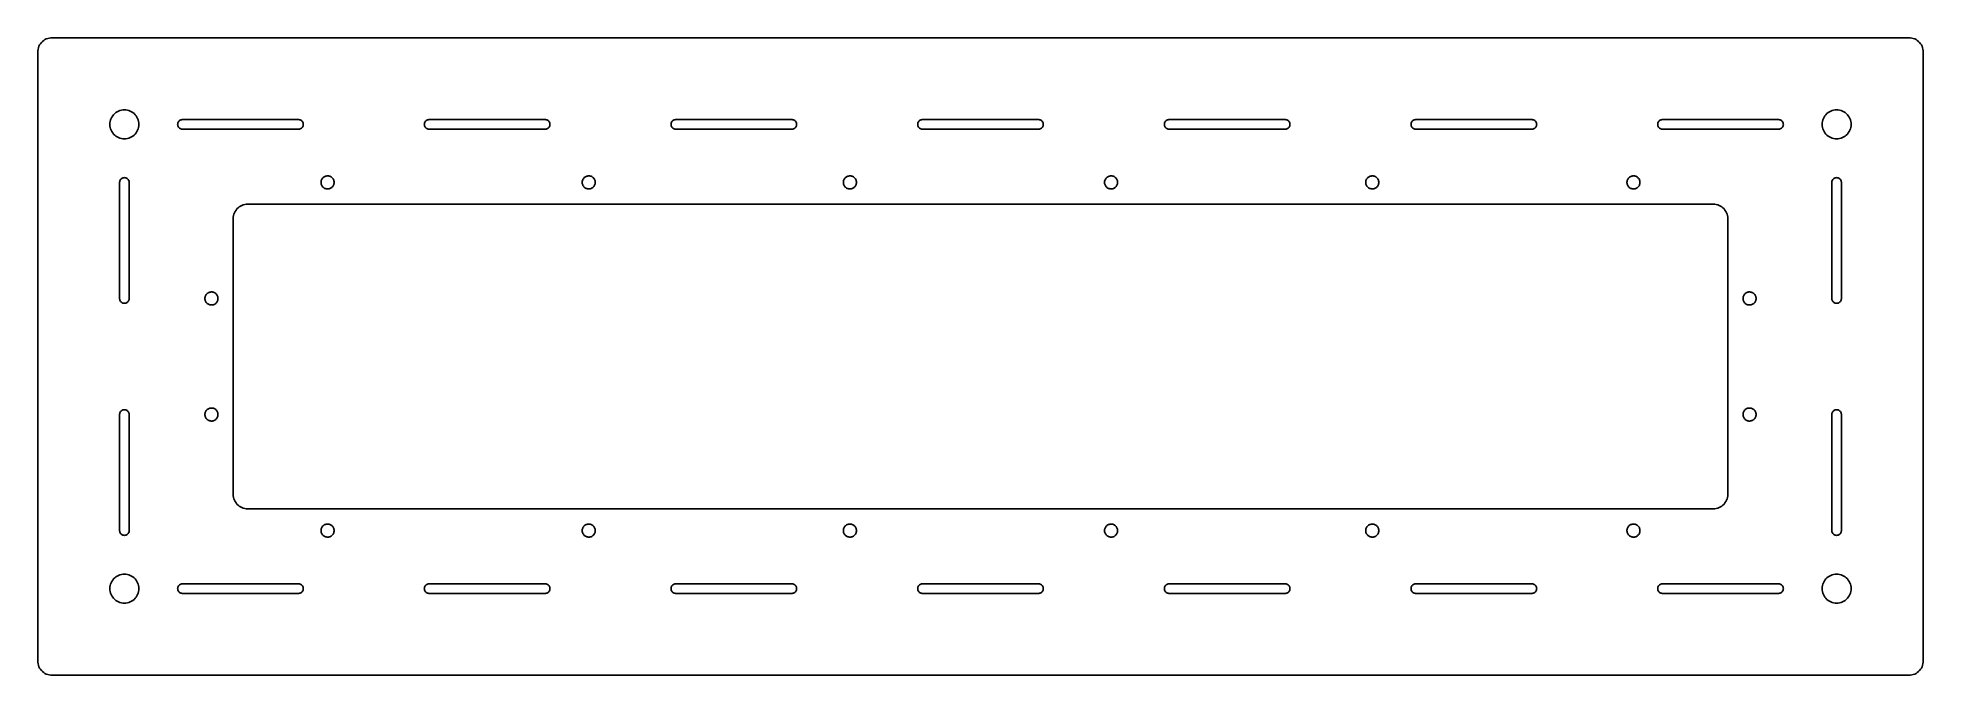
# Model space of a CAD drawing. Header units: metres. Extents: x -325 to 325, y -110 to 110.
import ezdxf

# ---------------------------------------------------------------- set-up
doc = ezdxf.new("R2010")
doc.units = ezdxf.units.M

msp = doc.modelspace()

# ---------------------------------------------------------------- linework, layer by layer
for p, q in [((-324.848, 105.398), (-324.875, 104.875)), ((-324.875, 104.875), (-324.875, -104.875)), ((-324.766, 105.915), (-324.848, 105.398)), ((-324.63, 106.42), (-324.766, 105.915)), ((-324.443, 106.909), (-324.63, 106.42)), ((-324.205, 107.375), (-324.443, 106.909)), ((-323.92, 107.814), (-324.205, 107.375)), ((-323.591, 108.221), (-323.92, 107.814)), ((-323.221, 108.591), (-323.591, 108.221)), ((-322.814, 108.92), (-323.221, 108.591)), ((-322.375, 109.205), (-322.814, 108.92)), ((-321.909, 109.443), (-322.375, 109.205)), ((-321.42, 109.63), (-321.909, 109.443)), ((-320.915, 109.766), (-321.42, 109.63)), ((-320.398, 109.848), (-320.915, 109.766)), ((-319.875, 109.875), (-320.398, 109.848)), ((319.875, 109.875), (-319.875, 109.875)), ((320.398, 109.848), (319.875, 109.875)), ((320.915, 109.766), (320.398, 109.848)), ((321.42, 109.63), (320.915, 109.766)), ((321.909, 109.443), (321.42, 109.63)), ((322.375, 109.205), (321.909, 109.443)), ((322.814, 108.92), (322.375, 109.205)), ((323.221, 108.591), (322.814, 108.92)), ((323.591, 108.221), (323.221, 108.591)), ((323.92, 107.814), (323.591, 108.221)), ((324.205, 107.375), (323.92, 107.814)), ((324.443, 106.909), (324.205, 107.375)), ((324.63, 106.42), (324.443, 106.909)), ((324.766, 105.915), (324.63, 106.42)), ((324.848, 105.398), (324.766, 105.915)), ((324.875, 104.875), (324.848, 105.398)), ((324.875, -104.875), (324.875, 104.875)), ((-297.5, 84.3301), (-297.034, 84.5677)), ((-297.034, 84.5677), (-296.545, 84.7553)), ((-296.545, 84.7553), (-296.04, 84.8907)), ((-296.04, 84.8907), (-295.523, 84.9726)), ((-295.523, 84.9726), (-295, 85)), ((-295, 85), (-294.477, 84.9726)), ((-294.477, 84.9726), (-293.96, 84.8907)), ((-293.96, 84.8907), (-293.455, 84.7553)), ((-293.455, 84.7553), (-292.966, 84.5677)), ((-292.966, 84.5677), (-292.5, 84.3301)), ((292.5, 84.3301), (292.966, 84.5677)), ((292.966, 84.5677), (293.455, 84.7553)), ((293.455, 84.7553), (293.96, 84.8907)), ((293.96, 84.8907), (294.477, 84.9726)), ((294.477, 84.9726), (295, 85)), ((295, 85), (295.523, 84.9726)), ((295.523, 84.9726), (296.04, 84.8907)), ((296.04, 84.8907), (296.545, 84.7553)), ((296.545, 84.7553), (297.034, 84.5677)), ((297.034, 84.5677), (297.5, 84.3301)), ((-300, 80), (-299.973, 80.5226)), ((-299.973, 79.4774), (-300, 80)), ((-299.973, 80.5226), (-299.891, 81.0396)), ((-299.891, 78.9604), (-299.973, 79.4774)), ((-299.891, 81.0396), (-299.755, 81.5451)), ((-299.755, 78.4549), (-299.891, 78.9604)), ((-299.755, 81.5451), (-299.568, 82.0337)), ((-299.568, 77.9663), (-299.755, 78.4549)), ((-299.568, 82.0337), (-299.33, 82.5)), ((-299.33, 82.5), (-299.045, 82.9389)), ((-299.045, 82.9389), (-298.716, 83.3456)), ((-298.716, 83.3456), (-298.346, 83.7157)), ((-298.346, 83.7157), (-297.939, 84.0451)), ((-297.939, 84.0451), (-297.5, 84.3301)), ((-292.5, 84.3301), (-292.061, 84.0451)), ((-292.061, 84.0451), (-291.654, 83.7157)), ((-291.654, 83.7157), (-291.284, 83.3456)), ((-291.284, 83.3456), (-290.955, 82.9389)), ((-290.955, 82.9389), (-290.67, 82.5)), ((-290.67, 82.5), (-290.432, 82.0337)), ((-290.432, 82.0337), (-290.245, 81.5451)), ((-290.245, 78.4549), (-290.432, 77.9663)), ((-290.245, 81.5451), (-290.109, 81.0396)), ((-290.109, 78.9604), (-290.245, 78.4549)), ((-290.109, 81.0396), (-290.027, 80.5226)), ((-290.027, 79.4774), (-290.109, 78.9604)), ((-290.027, 80.5226), (-290, 80)), ((-290, 80), (-290.027, 79.4774)), ((-276.65, 80), (-276.632, 80.2459)), ((-276.632, 79.7541), (-276.65, 80)), ((-276.632, 80.2459), (-276.577, 80.4863)), ((-276.577, 79.5137), (-276.632, 79.7541)), ((-276.577, 80.4863), (-276.487, 80.7159)), ((-276.487, 79.2841), (-276.577, 79.5137)), ((-276.487, 80.7159), (-276.363, 80.9295)), ((-276.363, 79.0705), (-276.487, 79.2841)), ((-276.363, 80.9295), (-276.21, 81.1223)), ((-276.21, 78.8777), (-276.363, 79.0705)), ((-276.21, 81.1223), (-276.029, 81.29)), ((-276.029, 78.71), (-276.21, 78.8777)), ((-276.029, 81.29), (-275.825, 81.4289)), ((-275.825, 78.5711), (-276.029, 78.71)), ((-275.825, 81.4289), (-275.603, 81.5359)), ((-275.603, 78.4641), (-275.825, 78.5711)), ((-275.603, 81.5359), (-275.367, 81.6086)), ((-275.367, 78.3914), (-275.603, 78.4641)), ((-275.367, 81.6086), (-275.123, 81.6454)), ((-275.123, 78.3546), (-275.367, 78.3914)), ((-275.123, 81.6454), (-234.877, 81.6454)), ((-234.877, 78.3546), (-275.123, 78.3546)), ((-234.877, 81.6454), (-234.633, 81.6086)), ((-234.633, 78.3914), (-234.877, 78.3546)), ((-234.633, 81.6086), (-234.397, 81.5359)), ((-234.397, 78.4641), (-234.633, 78.3914)), ((-234.397, 81.5359), (-234.175, 81.4289)), ((-234.175, 78.5711), (-234.397, 78.4641)), ((-234.175, 81.4289), (-233.971, 81.29)), ((-233.971, 78.71), (-234.175, 78.5711)), ((-233.971, 81.29), (-233.79, 81.1223)), ((-233.79, 78.8777), (-233.971, 78.71)), ((-233.79, 81.1223), (-233.637, 80.9295)), ((-233.637, 79.0705), (-233.79, 78.8777)), ((-233.637, 80.9295), (-233.513, 80.7159)), ((-233.513, 79.2841), (-233.637, 79.0705)), ((-233.513, 80.7159), (-233.423, 80.4863)), ((-233.423, 79.5137), (-233.513, 79.2841)), ((-233.423, 80.4863), (-233.368, 80.2459)), ((-233.368, 79.7541), (-233.423, 79.5137)), ((-233.368, 80.2459), (-233.35, 80)), ((-233.35, 80), (-233.368, 79.7541)), ((-191.65, 80), (-191.632, 80.2459)), ((-191.632, 79.7541), (-191.65, 80)), ((-191.632, 80.2459), (-191.577, 80.4863)), ((-191.577, 79.5137), (-191.632, 79.7541)), ((-191.577, 80.4863), (-191.487, 80.7159)), ((-191.487, 79.2841), (-191.577, 79.5137)), ((-191.487, 80.7159), (-191.363, 80.9295)), ((-191.363, 79.0705), (-191.487, 79.2841)), ((-191.363, 80.9295), (-191.21, 81.1223)), ((-191.21, 78.8777), (-191.363, 79.0705)), ((-191.21, 81.1223), (-191.029, 81.29)), ((-191.029, 78.71), (-191.21, 78.8777)), ((-191.029, 81.29), (-190.825, 81.4289)), ((-190.825, 78.5711), (-191.029, 78.71)), ((-190.825, 81.4289), (-190.603, 81.5359)), ((-190.603, 78.4641), (-190.825, 78.5711)), ((-190.603, 81.5359), (-190.367, 81.6086)), ((-190.367, 78.3914), (-190.603, 78.4641)), ((-190.367, 81.6086), (-190.123, 81.6454)), ((-190.123, 78.3546), (-190.367, 78.3914)), ((-190.123, 81.6454), (-149.877, 81.6454)), ((-149.877, 78.3546), (-190.123, 78.3546)), ((-149.877, 81.6454), (-149.633, 81.6086)), ((-149.633, 78.3914), (-149.877, 78.3546)), ((-149.633, 81.6086), (-149.397, 81.5359)), ((-149.397, 78.4641), (-149.633, 78.3914)), ((-149.397, 81.5359), (-149.175, 81.4289)), ((-149.175, 78.5711), (-149.397, 78.4641)), ((-149.175, 81.4289), (-148.971, 81.29)), ((-148.971, 78.71), (-149.175, 78.5711)), ((-148.971, 81.29), (-148.79, 81.1223)), ((-148.79, 78.8777), (-148.971, 78.71)), ((-148.79, 81.1223), (-148.637, 80.9295)), ((-148.637, 79.0705), (-148.79, 78.8777)), ((-148.637, 80.9295), (-148.513, 80.7159)), ((-148.513, 79.2841), (-148.637, 79.0705)), ((-148.513, 80.7159), (-148.423, 80.4863)), ((-148.423, 79.5137), (-148.513, 79.2841)), ((-148.423, 80.4863), (-148.368, 80.2459)), ((-148.368, 79.7541), (-148.423, 79.5137)), ((-148.368, 80.2459), (-148.35, 80)), ((-148.35, 80), (-148.368, 79.7541)), ((-106.65, 80), (-106.632, 80.2459)), ((-106.632, 79.7541), (-106.65, 80)), ((-106.632, 80.2459), (-106.577, 80.4863)), ((-106.577, 79.5137), (-106.632, 79.7541)), ((-106.577, 80.4863), (-106.487, 80.7159)), ((-106.487, 79.2841), (-106.577, 79.5137)), ((-106.487, 80.7159), (-106.363, 80.9295)), ((-106.363, 79.0705), (-106.487, 79.2841)), ((-106.363, 80.9295), (-106.21, 81.1223)), ((-106.21, 78.8777), (-106.363, 79.0705)), ((-106.21, 81.1223), (-106.029, 81.29)), ((-106.029, 78.71), (-106.21, 78.8777)), ((-106.029, 81.29), (-105.825, 81.4289)), ((-105.825, 78.5711), (-106.029, 78.71)), ((-105.825, 81.4289), (-105.603, 81.5359)), ((-105.603, 78.4641), (-105.825, 78.5711)), ((-105.603, 81.5359), (-105.367, 81.6086)), ((-105.367, 78.3914), (-105.603, 78.4641)), ((-105.367, 81.6086), (-105.123, 81.6454)), ((-105.123, 78.3546), (-105.367, 78.3914)), ((-105.123, 81.6454), (-64.8767, 81.6454)), ((-64.8767, 78.3546), (-105.123, 78.3546)), ((-64.8767, 81.6454), (-64.6328, 81.6086)), ((-64.6328, 78.3914), (-64.8767, 78.3546)), ((-64.6328, 81.6086), (-64.3972, 81.5359)), ((-64.3972, 78.4641), (-64.6328, 78.3914)), ((-64.3972, 81.5359), (-64.175, 81.4289)), ((-64.175, 78.5711), (-64.3972, 78.4641)), ((-64.175, 81.4289), (-63.9712, 81.29)), ((-63.9712, 78.71), (-64.175, 78.5711)), ((-63.9712, 81.29), (-63.7905, 81.1223)), ((-63.7905, 78.8777), (-63.9712, 78.71)), ((-63.7905, 81.1223), (-63.6367, 80.9295)), ((-63.6367, 79.0705), (-63.7905, 78.8777)), ((-63.6367, 80.9295), (-63.5134, 80.7159)), ((-63.5134, 79.2841), (-63.6367, 79.0705)), ((-63.5134, 80.7159), (-63.4233, 80.4863)), ((-63.4233, 79.5137), (-63.5134, 79.2841)), ((-63.4233, 80.4863), (-63.3684, 80.2459)), ((-63.3684, 79.7541), (-63.4233, 79.5137)), ((-63.3684, 80.2459), (-63.35, 80)), ((-63.35, 80), (-63.3684, 79.7541)), ((-21.65, 80), (-21.6316, 80.2459)), ((-21.6316, 79.7541), (-21.65, 80)), ((-21.6316, 80.2459), (-21.5767, 80.4863)), ((-21.5767, 79.5137), (-21.6316, 79.7541)), ((-21.5767, 80.4863), (-21.4866, 80.7159)), ((-21.4866, 79.2841), (-21.5767, 79.5137)), ((-21.4866, 80.7159), (-21.3633, 80.9295)), ((-21.3633, 79.0705), (-21.4866, 79.2841)), ((-21.3633, 80.9295), (-21.2095, 81.1223)), ((-21.2095, 78.8777), (-21.3633, 79.0705)), ((-21.2095, 81.1223), (-21.0287, 81.29)), ((-21.0287, 78.71), (-21.2095, 78.8777)), ((-21.0287, 81.29), (-20.825, 81.4289)), ((-20.825, 78.5711), (-21.0287, 78.71)), ((-20.825, 81.4289), (-20.6028, 81.5359)), ((-20.6028, 78.4641), (-20.825, 78.5711)), ((-20.6028, 81.5359), (-20.3672, 81.6086)), ((-20.3672, 78.3914), (-20.6028, 78.4641)), ((-20.3672, 81.6086), (-20.1233, 81.6454)), ((-20.1233, 78.3546), (-20.3672, 78.3914)), ((-20.1233, 81.6454), (20.1233, 81.6454)), ((20.1233, 78.3546), (-20.1233, 78.3546)), ((20.1233, 81.6454), (20.3672, 81.6086)), ((20.3672, 78.3914), (20.1233, 78.3546)), ((20.3672, 81.6086), (20.6028, 81.5359)), ((20.6028, 78.4641), (20.3672, 78.3914)), ((20.6028, 81.5359), (20.825, 81.4289)), ((20.825, 78.5711), (20.6028, 78.4641)), ((20.825, 81.4289), (21.0287, 81.29)), ((21.0287, 78.71), (20.825, 78.5711)), ((21.0287, 81.29), (21.2095, 81.1223)), ((21.2095, 78.8777), (21.0287, 78.71)), ((21.2095, 81.1223), (21.3633, 80.9295)), ((21.3633, 79.0705), (21.2095, 78.8777)), ((21.3633, 80.9295), (21.4866, 80.7159)), ((21.4866, 79.2841), (21.3633, 79.0705)), ((21.4866, 80.7159), (21.5767, 80.4863)), ((21.5767, 79.5137), (21.4866, 79.2841)), ((21.5767, 80.4863), (21.6316, 80.2459)), ((21.6316, 79.7541), (21.5767, 79.5137)), ((21.6316, 80.2459), (21.65, 80)), ((21.65, 80), (21.6316, 79.7541)), ((63.35, 80), (63.3684, 80.2459)), ((63.3684, 79.7541), (63.35, 80)), ((63.3684, 80.2459), (63.4233, 80.4863)), ((63.4233, 79.5137), (63.3684, 79.7541)), ((63.4233, 80.4863), (63.5134, 80.7159)), ((63.5134, 79.2841), (63.4233, 79.5137)), ((63.5134, 80.7159), (63.6367, 80.9295)), ((63.6367, 79.0705), (63.5134, 79.2841)), ((63.6367, 80.9295), (63.7905, 81.1223)), ((63.7905, 78.8777), (63.6367, 79.0705)), ((63.7905, 81.1223), (63.9712, 81.29)), ((63.9712, 78.71), (63.7905, 78.8777)), ((63.9712, 81.29), (64.175, 81.4289)), ((64.175, 78.5711), (63.9712, 78.71)), ((64.175, 81.4289), (64.3972, 81.5359)), ((64.3972, 78.4641), (64.175, 78.5711)), ((64.3972, 81.5359), (64.6328, 81.6086)), ((64.6328, 78.3914), (64.3972, 78.4641)), ((64.6328, 81.6086), (64.8767, 81.6454)), ((64.8767, 78.3546), (64.6328, 78.3914)), ((64.8767, 81.6454), (105.123, 81.6454)), ((105.123, 78.3546), (64.8767, 78.3546)), ((105.123, 81.6454), (105.367, 81.6086)), ((105.367, 78.3914), (105.123, 78.3546)), ((105.367, 81.6086), (105.603, 81.5359)), ((105.603, 78.4641), (105.367, 78.3914)), ((105.603, 81.5359), (105.825, 81.4289)), ((105.825, 78.5711), (105.603, 78.4641)), ((105.825, 81.4289), (106.029, 81.29)), ((106.029, 78.71), (105.825, 78.5711)), ((106.029, 81.29), (106.21, 81.1223)), ((106.21, 78.8777), (106.029, 78.71)), ((106.21, 81.1223), (106.363, 80.9295)), ((106.363, 79.0705), (106.21, 78.8777)), ((106.363, 80.9295), (106.487, 80.7159)), ((106.487, 79.2841), (106.363, 79.0705)), ((106.487, 80.7159), (106.577, 80.4863)), ((106.577, 79.5137), (106.487, 79.2841)), ((106.577, 80.4863), (106.632, 80.2459)), ((106.632, 79.7541), (106.577, 79.5137)), ((106.632, 80.2459), (106.65, 80)), ((106.65, 80), (106.632, 79.7541)), ((148.35, 80), (148.368, 80.2459)), ((148.368, 79.7541), (148.35, 80)), ((148.368, 80.2459), (148.423, 80.4863)), ((148.423, 79.5137), (148.368, 79.7541)), ((148.423, 80.4863), (148.513, 80.7159)), ((148.513, 79.2841), (148.423, 79.5137)), ((148.513, 80.7159), (148.637, 80.9295)), ((148.637, 79.0705), (148.513, 79.2841)), ((148.637, 80.9295), (148.79, 81.1223)), ((148.79, 78.8777), (148.637, 79.0705)), ((148.79, 81.1223), (148.971, 81.29)), ((148.971, 78.71), (148.79, 78.8777)), ((148.971, 81.29), (149.175, 81.4289)), ((149.175, 78.5711), (148.971, 78.71)), ((149.175, 81.4289), (149.397, 81.5359)), ((149.397, 78.4641), (149.175, 78.5711)), ((149.397, 81.5359), (149.633, 81.6086)), ((149.633, 78.3914), (149.397, 78.4641)), ((149.633, 81.6086), (149.877, 81.6454)), ((149.877, 78.3546), (149.633, 78.3914)), ((149.877, 81.6454), (190.123, 81.6454)), ((190.123, 78.3546), (149.877, 78.3546)), ((190.123, 81.6454), (190.367, 81.6086)), ((190.367, 78.3914), (190.123, 78.3546)), ((190.367, 81.6086), (190.603, 81.5359)), ((190.603, 78.4641), (190.367, 78.3914)), ((190.603, 81.5359), (190.825, 81.4289)), ((190.825, 78.5711), (190.603, 78.4641)), ((190.825, 81.4289), (191.029, 81.29)), ((191.029, 78.71), (190.825, 78.5711)), ((191.029, 81.29), (191.21, 81.1223)), ((191.21, 78.8777), (191.029, 78.71)), ((191.21, 81.1223), (191.363, 80.9295)), ((191.363, 79.0705), (191.21, 78.8777)), ((191.363, 80.9295), (191.487, 80.7159)), ((191.487, 79.2841), (191.363, 79.0705)), ((191.487, 80.7159), (191.577, 80.4863)), ((191.577, 79.5137), (191.487, 79.2841)), ((191.577, 80.4863), (191.632, 80.2459)), ((191.632, 79.7541), (191.577, 79.5137)), ((191.632, 80.2459), (191.65, 80)), ((191.65, 80), (191.632, 79.7541)), ((233.35, 80), (233.368, 80.2459)), ((233.368, 79.7541), (233.35, 80)), ((233.368, 80.2459), (233.423, 80.4863)), ((233.423, 79.5137), (233.368, 79.7541)), ((233.423, 80.4863), (233.513, 80.7159)), ((233.513, 79.2841), (233.423, 79.5137)), ((233.513, 80.7159), (233.637, 80.9295)), ((233.637, 79.0705), (233.513, 79.2841)), ((233.637, 80.9295), (233.79, 81.1223)), ((233.79, 78.8777), (233.637, 79.0705)), ((233.79, 81.1223), (233.971, 81.29)), ((233.971, 78.71), (233.79, 78.8777)), ((233.971, 81.29), (234.175, 81.4289)), ((234.175, 78.5711), (233.971, 78.71)), ((234.175, 81.4289), (234.397, 81.5359)), ((234.397, 78.4641), (234.175, 78.5711)), ((234.397, 81.5359), (234.633, 81.6086)), ((234.633, 78.3914), (234.397, 78.4641)), ((234.633, 81.6086), (234.877, 81.6454)), ((234.877, 78.3546), (234.633, 78.3914)), ((234.877, 81.6454), (275.123, 81.6454)), ((275.123, 78.3546), (234.877, 78.3546)), ((275.123, 81.6454), (275.367, 81.6086)), ((275.367, 78.3914), (275.123, 78.3546)), ((275.367, 81.6086), (275.603, 81.5359)), ((275.603, 78.4641), (275.367, 78.3914)), ((275.603, 81.5359), (275.825, 81.4289)), ((275.825, 78.5711), (275.603, 78.4641)), ((275.825, 81.4289), (276.029, 81.29)), ((276.029, 78.71), (275.825, 78.5711)), ((276.029, 81.29), (276.21, 81.1223)), ((276.21, 78.8777), (276.029, 78.71)), ((276.21, 81.1223), (276.363, 80.9295)), ((276.363, 79.0705), (276.21, 78.8777)), ((276.363, 80.9295), (276.487, 80.7159)), ((276.487, 79.2841), (276.363, 79.0705)), ((276.487, 80.7159), (276.577, 80.4863)), ((276.577, 79.5137), (276.487, 79.2841)), ((276.577, 80.4863), (276.632, 80.2459)), ((276.632, 79.7541), (276.577, 79.5137)), ((276.632, 80.2459), (276.65, 80)), ((276.65, 80), (276.632, 79.7541)), ((290, 80), (290.027, 80.5226)), ((290.027, 79.4774), (290, 80)), ((290.027, 80.5226), (290.109, 81.0396)), ((290.109, 78.9604), (290.027, 79.4774)), ((290.109, 81.0396), (290.245, 81.5451)), ((290.245, 78.4549), (290.109, 78.9604)), ((290.245, 81.5451), (290.432, 82.0337)), ((290.432, 77.9663), (290.245, 78.4549)), ((290.432, 82.0337), (290.67, 82.5)), ((290.67, 82.5), (290.955, 82.9389)), ((290.955, 82.9389), (291.284, 83.3456)), ((291.284, 83.3456), (291.654, 83.7157)), ((291.654, 83.7157), (292.061, 84.0451)), ((292.061, 84.0451), (292.5, 84.3301)), ((297.5, 84.3301), (297.939, 84.0451)), ((297.939, 84.0451), (298.346, 83.7157)), ((298.346, 83.7157), (298.716, 83.3456)), ((298.716, 83.3456), (299.045, 82.9389)), ((299.045, 82.9389), (299.33, 82.5)), ((299.33, 82.5), (299.568, 82.0337)), ((299.568, 82.0337), (299.755, 81.5451)), ((299.755, 78.4549), (299.568, 77.9663)), ((299.755, 81.5451), (299.891, 81.0396)), ((299.891, 78.9604), (299.755, 78.4549)), ((299.891, 81.0396), (299.973, 80.5226)), ((299.973, 79.4774), (299.891, 78.9604)), ((299.973, 80.5226), (300, 80)), ((300, 80), (299.973, 79.4774)), ((-299.33, 77.5), (-299.568, 77.9663)), ((-299.045, 77.0611), (-299.33, 77.5)), ((-298.716, 76.6543), (-299.045, 77.0611)), ((-298.346, 76.2843), (-298.716, 76.6543)), ((-297.939, 75.9549), (-298.346, 76.2843)), ((-297.5, 75.6699), (-297.939, 75.9549)), ((-297.034, 75.4323), (-297.5, 75.6699)), ((-296.545, 75.2447), (-297.034, 75.4323)), ((-296.04, 75.1093), (-296.545, 75.2447)), ((-295.523, 75.0274), (-296.04, 75.1093)), ((-295, 75), (-295.523, 75.0274)), ((-294.477, 75.0274), (-295, 75)), ((-293.96, 75.1093), (-294.477, 75.0274)), ((-293.455, 75.2447), (-293.96, 75.1093)), ((-292.966, 75.4323), (-293.455, 75.2447)), ((-292.5, 75.6699), (-292.966, 75.4323)), ((-292.061, 75.9549), (-292.5, 75.6699)), ((-291.654, 76.2843), (-292.061, 75.9549)), ((-291.284, 76.6543), (-291.654, 76.2843)), ((-290.955, 77.0611), (-291.284, 76.6543)), ((-290.67, 77.5), (-290.955, 77.0611)), ((-290.432, 77.9663), (-290.67, 77.5)), ((290.67, 77.5), (290.432, 77.9663)), ((290.955, 77.0611), (290.67, 77.5)), ((291.284, 76.6543), (290.955, 77.0611)), ((291.654, 76.2843), (291.284, 76.6543)), ((292.061, 75.9549), (291.654, 76.2843)), ((292.5, 75.6699), (292.061, 75.9549)), ((292.966, 75.4323), (292.5, 75.6699)), ((293.455, 75.2447), (292.966, 75.4323)), ((293.96, 75.1093), (293.455, 75.2447)), ((294.477, 75.0274), (293.96, 75.1093)), ((295, 75), (294.477, 75.0274)), ((295.523, 75.0274), (295, 75)), ((296.04, 75.1093), (295.523, 75.0274)), ((296.545, 75.2447), (296.04, 75.1093)), ((297.034, 75.4323), (296.545, 75.2447)), ((297.5, 75.6699), (297.034, 75.4323)), ((297.939, 75.9549), (297.5, 75.6699)), ((298.346, 76.2843), (297.939, 75.9549)), ((298.716, 76.6543), (298.346, 76.2843)), ((299.045, 77.0611), (298.716, 76.6543)), ((299.33, 77.5), (299.045, 77.0611)), ((299.568, 77.9663), (299.33, 77.5)), ((-296.645, 60.1233), (-296.609, 60.3672)), ((-296.645, 19.8767), (-296.645, 60.1233)), ((-296.609, 60.3672), (-296.536, 60.6028)), ((-296.536, 60.6028), (-296.429, 60.825)), ((-296.429, 60.825), (-296.29, 61.0287)), ((-296.29, 61.0287), (-296.122, 61.2095)), ((-296.122, 61.2095), (-295.929, 61.3633)), ((-295.929, 61.3633), (-295.716, 61.4866)), ((-295.716, 61.4866), (-295.486, 61.5767)), ((-295.486, 61.5767), (-295.246, 61.6316)), ((-295.246, 61.6316), (-295, 61.65)), ((-295, 61.65), (-294.754, 61.6316)), ((-294.754, 61.6316), (-294.514, 61.5767)), ((-294.514, 61.5767), (-294.284, 61.4866)), ((-294.284, 61.4866), (-294.071, 61.3633)), ((-294.071, 61.3633), (-293.878, 61.2095)), ((-293.878, 61.2095), (-293.71, 61.0287)), ((-293.71, 61.0287), (-293.571, 60.825)), ((-293.571, 60.825), (-293.464, 60.6028)), ((-293.464, 60.6028), (-293.391, 60.3672)), ((-293.391, 60.3672), (-293.355, 60.1233)), ((-293.355, 60.1233), (-293.355, 19.8767)), ((-227.247, 60.1239), (-227.219, 60.3703)), ((-227.247, 59.8761), (-227.247, 60.1239)), ((-227.219, 59.6297), (-227.247, 59.8761)), ((-227.219, 60.3703), (-227.165, 60.6122)), ((-227.165, 59.3878), (-227.219, 59.6297)), ((-227.165, 60.6122), (-227.085, 60.8467)), ((-227.085, 59.1533), (-227.165, 59.3878)), ((-227.085, 60.8467), (-226.979, 61.0709)), ((-226.979, 58.9291), (-227.085, 59.1533)), ((-226.979, 61.0709), (-226.849, 61.2821)), ((-226.849, 58.7179), (-226.979, 58.9291)), ((-226.849, 61.2821), (-226.697, 61.4777)), ((-226.697, 58.5223), (-226.849, 58.7179)), ((-226.697, 61.4777), (-226.524, 61.6554)), ((-226.524, 58.3446), (-226.697, 58.5223)), ((-226.524, 61.6554), (-226.333, 61.813)), ((-226.333, 61.813), (-226.125, 61.9485)), ((-226.125, 61.9485), (-225.904, 62.0605)), ((-225.904, 62.0605), (-225.672, 62.1474)), ((-225.672, 62.1474), (-225.431, 62.2083)), ((-225.431, 62.2083), (-225.186, 62.2423)), ((-225.186, 62.2423), (-224.938, 62.2491)), ((-224.938, 62.2491), (-224.691, 62.2287)), ((-224.691, 62.2287), (-224.448, 62.1812)), ((-224.448, 62.1812), (-224.211, 62.1071)), ((-224.211, 62.1071), (-223.984, 62.0076)), ((-223.984, 62.0076), (-223.769, 61.8836)), ((-223.769, 61.8836), (-223.57, 61.7368)), ((-223.57, 61.7368), (-223.387, 61.5689)), ((-223.387, 61.5689), (-223.224, 61.382)), ((-223.224, 58.618), (-223.387, 58.4311)), ((-223.224, 61.382), (-223.083, 61.1783)), ((-223.083, 58.8217), (-223.224, 58.618)), ((-223.083, 61.1783), (-222.965, 60.9602)), ((-222.965, 59.0397), (-223.083, 58.8217)), ((-222.965, 60.9602), (-222.872, 60.7306)), ((-222.872, 59.2694), (-222.965, 59.0397)), ((-222.872, 60.7306), (-222.804, 60.492)), ((-222.804, 59.508), (-222.872, 59.2694)), ((-222.804, 60.492), (-222.764, 60.2475)), ((-222.764, 59.7525), (-222.804, 59.508)), ((-222.764, 60.2475), (-222.75, 60)), ((-222.75, 60), (-222.764, 59.7525)), ((-137.247, 60.1239), (-137.219, 60.3703)), ((-137.247, 59.8761), (-137.247, 60.1239)), ((-137.219, 59.6297), (-137.247, 59.8761)), ((-137.219, 60.3703), (-137.165, 60.6122)), ((-137.165, 59.3878), (-137.219, 59.6297)), ((-137.165, 60.6122), (-137.085, 60.8467)), ((-137.085, 59.1533), (-137.165, 59.3878)), ((-137.085, 60.8467), (-136.979, 61.0709)), ((-136.979, 58.9291), (-137.085, 59.1533)), ((-136.979, 61.0709), (-136.849, 61.2821)), ((-136.849, 58.7179), (-136.979, 58.9291)), ((-136.849, 61.2821), (-136.697, 61.4777)), ((-136.697, 58.5223), (-136.849, 58.7179)), ((-136.697, 61.4777), (-136.524, 61.6554)), ((-136.524, 58.3446), (-136.697, 58.5223)), ((-136.524, 61.6554), (-136.333, 61.813)), ((-136.333, 61.813), (-136.125, 61.9485)), ((-136.125, 61.9485), (-135.904, 62.0605)), ((-135.904, 62.0605), (-135.672, 62.1474)), ((-135.672, 62.1474), (-135.431, 62.2083)), ((-135.431, 62.2083), (-135.186, 62.2423)), ((-135.186, 62.2423), (-134.938, 62.2491)), ((-134.938, 62.2491), (-134.691, 62.2287)), ((-134.691, 62.2287), (-134.448, 62.1812)), ((-134.448, 62.1812), (-134.211, 62.1071)), ((-134.211, 62.1071), (-133.984, 62.0076)), ((-133.984, 62.0076), (-133.769, 61.8836)), ((-133.769, 61.8836), (-133.57, 61.7368)), ((-133.57, 61.7368), (-133.387, 61.5689)), ((-133.387, 61.5689), (-133.224, 61.382)), ((-133.224, 58.618), (-133.387, 58.4311)), ((-133.224, 61.382), (-133.083, 61.1783)), ((-133.083, 58.8217), (-133.224, 58.618)), ((-133.083, 61.1783), (-132.965, 60.9602)), ((-132.965, 59.0397), (-133.083, 58.8217)), ((-132.965, 60.9602), (-132.872, 60.7306)), ((-132.872, 59.2694), (-132.965, 59.0397)), ((-132.872, 60.7306), (-132.804, 60.492)), ((-132.804, 59.508), (-132.872, 59.2694)), ((-132.804, 60.492), (-132.764, 60.2475)), ((-132.764, 59.7525), (-132.804, 59.508)), ((-132.764, 60.2475), (-132.75, 60)), ((-132.75, 60), (-132.764, 59.7525)), ((-47.2466, 60.1239), (-47.2193, 60.3703)), ((-47.2466, 59.8761), (-47.2466, 60.1239)), ((-47.2193, 59.6297), (-47.2466, 59.8761)), ((-47.2193, 60.3703), (-47.1651, 60.6122)), ((-47.1651, 59.3878), (-47.2193, 59.6297)), ((-47.1651, 60.6122), (-47.0846, 60.8467)), ((-47.0846, 59.1533), (-47.1651, 59.3878)), ((-47.0846, 60.8467), (-46.9788, 61.0709)), ((-46.9788, 58.9291), (-47.0846, 59.1533)), ((-46.9788, 61.0709), (-46.849, 61.2821)), ((-46.849, 58.7179), (-46.9788, 58.9291)), ((-46.849, 61.2821), (-46.6967, 61.4777)), ((-46.6967, 58.5223), (-46.849, 58.7179)), ((-46.6967, 61.4777), (-46.5239, 61.6554)), ((-46.5239, 58.3446), (-46.6967, 58.5223)), ((-46.5239, 61.6554), (-46.3325, 61.813)), ((-46.3325, 61.813), (-46.125, 61.9485)), ((-46.125, 61.9485), (-45.9038, 62.0605)), ((-45.9038, 62.0605), (-45.6716, 62.1474)), ((-45.6716, 62.1474), (-45.4314, 62.2083)), ((-45.4314, 62.2083), (-45.1858, 62.2423)), ((-45.1858, 62.2423), (-44.938, 62.2491)), ((-44.938, 62.2491), (-44.6909, 62.2287)), ((-44.6909, 62.2287), (-44.4476, 62.1812)), ((-44.4476, 62.1812), (-44.2111, 62.1071)), ((-44.2111, 62.1071), (-43.984, 62.0076)), ((-43.984, 62.0076), (-43.7694, 61.8836)), ((-43.7694, 61.8836), (-43.5696, 61.7368)), ((-43.5696, 61.7368), (-43.3872, 61.5689)), ((-43.3872, 61.5689), (-43.2244, 61.382)), ((-43.2244, 58.618), (-43.3872, 58.4311)), ((-43.2244, 61.382), (-43.0832, 61.1783)), ((-43.0832, 58.8217), (-43.2244, 58.618)), ((-43.0832, 61.1783), (-42.9652, 60.9602)), ((-42.9652, 59.0397), (-43.0832, 58.8217)), ((-42.9652, 60.9602), (-42.8719, 60.7306)), ((-42.8719, 59.2694), (-42.9652, 59.0397)), ((-42.8719, 60.7306), (-42.8045, 60.492)), ((-42.8045, 59.508), (-42.8719, 59.2694)), ((-42.8045, 60.492), (-42.7637, 60.2475)), ((-42.7637, 59.7525), (-42.8045, 59.508)), ((-42.7637, 60.2475), (-42.75, 60)), ((-42.75, 60), (-42.7637, 59.7525)), ((42.7534, 60.1239), (42.7807, 60.3703)), ((42.7534, 59.8761), (42.7534, 60.1239)), ((42.7807, 59.6297), (42.7534, 59.8761)), ((42.7807, 60.3703), (42.8349, 60.6122)), ((42.8349, 59.3878), (42.7807, 59.6297)), ((42.8349, 60.6122), (42.9154, 60.8467)), ((42.9154, 59.1533), (42.8349, 59.3878)), ((42.9154, 60.8467), (43.0212, 61.0709)), ((43.0212, 58.9291), (42.9154, 59.1533)), ((43.0212, 61.0709), (43.151, 61.2821)), ((43.151, 58.7179), (43.0212, 58.9291)), ((43.151, 61.2821), (43.3033, 61.4777)), ((43.3033, 58.5223), (43.151, 58.7179)), ((43.3033, 61.4777), (43.4761, 61.6554)), ((43.4761, 58.3446), (43.3033, 58.5223)), ((43.4761, 61.6554), (43.6675, 61.813)), ((43.6675, 61.813), (43.875, 61.9485)), ((43.875, 61.9485), (44.0962, 62.0605)), ((44.0962, 62.0605), (44.3283, 62.1474)), ((44.3283, 62.1474), (44.5686, 62.2083)), ((44.5686, 62.2083), (44.8142, 62.2423)), ((44.8142, 62.2423), (45.062, 62.2491)), ((45.062, 62.2491), (45.309, 62.2287)), ((45.309, 62.2287), (45.5523, 62.1812)), ((45.5523, 62.1812), (45.7889, 62.1071)), ((45.7889, 62.1071), (46.0159, 62.0076)), ((46.0159, 62.0076), (46.2306, 61.8836)), ((46.2306, 61.8836), (46.4304, 61.7368)), ((46.4304, 61.7368), (46.6128, 61.5689)), ((46.6128, 61.5689), (46.7756, 61.382)), ((46.7756, 58.618), (46.6128, 58.4311)), ((46.7756, 61.382), (46.9168, 61.1783)), ((46.9168, 58.8217), (46.7756, 58.618)), ((46.9168, 61.1783), (47.0348, 60.9602)), ((47.0348, 59.0397), (46.9168, 58.8217)), ((47.0348, 60.9602), (47.1281, 60.7306)), ((47.1281, 59.2694), (47.0348, 59.0397)), ((47.1281, 60.7306), (47.1955, 60.492)), ((47.1955, 59.508), (47.1281, 59.2694)), ((47.1955, 60.492), (47.2363, 60.2475)), ((47.2363, 59.7525), (47.1955, 59.508)), ((47.2363, 60.2475), (47.25, 60)), ((47.25, 60), (47.2363, 59.7525)), ((132.753, 60.1239), (132.781, 60.3703)), ((132.753, 59.8761), (132.753, 60.1239)), ((132.781, 59.6297), (132.753, 59.8761)), ((132.781, 60.3703), (132.835, 60.6122)), ((132.835, 59.3878), (132.781, 59.6297)), ((132.835, 60.6122), (132.915, 60.8467)), ((132.915, 59.1533), (132.835, 59.3878)), ((132.915, 60.8467), (133.021, 61.0709)), ((133.021, 58.9291), (132.915, 59.1533)), ((133.021, 61.0709), (133.151, 61.2821)), ((133.151, 58.7179), (133.021, 58.9291)), ((133.151, 61.2821), (133.303, 61.4777)), ((133.303, 58.5223), (133.151, 58.7179)), ((133.303, 61.4777), (133.476, 61.6554)), ((133.476, 58.3446), (133.303, 58.5223)), ((133.476, 61.6554), (133.667, 61.813)), ((133.667, 61.813), (133.875, 61.9485)), ((133.875, 61.9485), (134.096, 62.0605)), ((134.096, 62.0605), (134.328, 62.1474)), ((134.328, 62.1474), (134.569, 62.2083)), ((134.569, 62.2083), (134.814, 62.2423)), ((134.814, 62.2423), (135.062, 62.2491)), ((135.062, 62.2491), (135.309, 62.2287)), ((135.309, 62.2287), (135.552, 62.1812)), ((135.552, 62.1812), (135.789, 62.1071)), ((135.789, 62.1071), (136.016, 62.0076)), ((136.016, 62.0076), (136.231, 61.8836)), ((136.231, 61.8836), (136.43, 61.7368)), ((136.43, 61.7368), (136.613, 61.5689)), ((136.613, 61.5689), (136.776, 61.382)), ((136.776, 58.618), (136.613, 58.4311)), ((136.776, 61.382), (136.917, 61.1783)), ((136.917, 58.8217), (136.776, 58.618)), ((136.917, 61.1783), (137.035, 60.9602)), ((137.035, 59.0397), (136.917, 58.8217)), ((137.035, 60.9602), (137.128, 60.7306)), ((137.128, 59.2694), (137.035, 59.0397)), ((137.128, 60.7306), (137.196, 60.492)), ((137.196, 59.508), (137.128, 59.2694)), ((137.196, 60.492), (137.236, 60.2475)), ((137.236, 59.7525), (137.196, 59.508)), ((137.236, 60.2475), (137.25, 60)), ((137.25, 60), (137.236, 59.7525)), ((222.753, 60.1239), (222.781, 60.3703)), ((222.753, 59.8761), (222.753, 60.1239)), ((222.781, 59.6297), (222.753, 59.8761)), ((222.781, 60.3703), (222.835, 60.6122)), ((222.835, 59.3878), (222.781, 59.6297)), ((222.835, 60.6122), (222.915, 60.8467)), ((222.915, 59.1533), (222.835, 59.3878)), ((222.915, 60.8467), (223.021, 61.0709)), ((223.021, 58.9291), (222.915, 59.1533)), ((223.021, 61.0709), (223.151, 61.2821)), ((223.151, 58.7179), (223.021, 58.9291)), ((223.151, 61.2821), (223.303, 61.4777)), ((223.303, 58.5223), (223.151, 58.7179)), ((223.303, 61.4777), (223.476, 61.6554)), ((223.476, 58.3446), (223.303, 58.5223)), ((223.476, 61.6554), (223.667, 61.813)), ((223.667, 61.813), (223.875, 61.9485)), ((223.875, 61.9485), (224.096, 62.0605)), ((224.096, 62.0605), (224.328, 62.1474)), ((224.328, 62.1474), (224.569, 62.2083)), ((224.569, 62.2083), (224.814, 62.2423)), ((224.814, 62.2423), (225.062, 62.2491)), ((225.062, 62.2491), (225.309, 62.2287)), ((225.309, 62.2287), (225.552, 62.1812)), ((225.552, 62.1812), (225.789, 62.1071)), ((225.789, 62.1071), (226.016, 62.0076)), ((226.016, 62.0076), (226.231, 61.8836)), ((226.231, 61.8836), (226.43, 61.7368)), ((226.43, 61.7368), (226.613, 61.5689)), ((226.613, 61.5689), (226.776, 61.382)), ((226.776, 58.618), (226.613, 58.4311)), ((226.776, 61.382), (226.917, 61.1783)), ((226.917, 58.8217), (226.776, 58.618)), ((226.917, 61.1783), (227.035, 60.9602)), ((227.035, 59.0397), (226.917, 58.8217)), ((227.035, 60.9602), (227.128, 60.7306)), ((227.128, 59.2694), (227.035, 59.0397)), ((227.128, 60.7306), (227.196, 60.492)), ((227.196, 59.508), (227.128, 59.2694)), ((227.196, 60.492), (227.236, 60.2475)), ((227.236, 59.7525), (227.196, 59.508)), ((227.236, 60.2475), (227.25, 60)), ((227.25, 60), (227.236, 59.7525)), ((293.355, 60.1233), (293.391, 60.3672)), ((293.355, 19.8767), (293.355, 60.1233)), ((293.391, 60.3672), (293.464, 60.6028)), ((293.464, 60.6028), (293.571, 60.825)), ((293.571, 60.825), (293.71, 61.0287)), ((293.71, 61.0287), (293.878, 61.2095)), ((293.878, 61.2095), (294.071, 61.3633)), ((294.071, 61.3633), (294.284, 61.4866)), ((294.284, 61.4866), (294.514, 61.5767)), ((294.514, 61.5767), (294.754, 61.6316)), ((294.754, 61.6316), (295, 61.65)), ((295, 61.65), (295.246, 61.6316)), ((295.246, 61.6316), (295.486, 61.5767)), ((295.486, 61.5767), (295.716, 61.4866)), ((295.716, 61.4866), (295.929, 61.3633)), ((295.929, 61.3633), (296.122, 61.2095)), ((296.122, 61.2095), (296.29, 61.0287)), ((296.29, 61.0287), (296.429, 60.825)), ((296.429, 60.825), (296.536, 60.6028)), ((296.536, 60.6028), (296.609, 60.3672)), ((296.609, 60.3672), (296.645, 60.1233)), ((296.645, 60.1233), (296.645, 19.8767)), ((-255, 51.8301), (-254.534, 52.0677)), ((-254.534, 52.0677), (-254.045, 52.2553)), ((-254.045, 52.2553), (-253.54, 52.3907)), ((-253.54, 52.3907), (-253.023, 52.4726)), ((-253.023, 52.4726), (-252.5, 52.5)), ((-252.5, 52.5), (252.5, 52.5)), ((-226.333, 58.187), (-226.524, 58.3446)), ((-226.125, 58.0514), (-226.333, 58.187)), ((-225.904, 57.9395), (-226.125, 58.0514)), ((-225.672, 57.8526), (-225.904, 57.9395)), ((-225.431, 57.7917), (-225.672, 57.8526)), ((-225.186, 57.7577), (-225.431, 57.7917)), ((-224.938, 57.7509), (-225.186, 57.7577)), ((-224.691, 57.7713), (-224.938, 57.7509)), ((-224.448, 57.8188), (-224.691, 57.7713)), ((-224.211, 57.8928), (-224.448, 57.8188)), ((-223.984, 57.9924), (-224.211, 57.8928)), ((-223.769, 58.1164), (-223.984, 57.9924)), ((-223.57, 58.2632), (-223.769, 58.1164)), ((-223.387, 58.4311), (-223.57, 58.2632)), ((-136.333, 58.187), (-136.524, 58.3446)), ((-136.125, 58.0514), (-136.333, 58.187)), ((-135.904, 57.9395), (-136.125, 58.0514)), ((-135.672, 57.8526), (-135.904, 57.9395)), ((-135.431, 57.7917), (-135.672, 57.8526)), ((-135.186, 57.7577), (-135.431, 57.7917)), ((-134.938, 57.7509), (-135.186, 57.7577)), ((-134.691, 57.7713), (-134.938, 57.7509)), ((-134.448, 57.8188), (-134.691, 57.7713)), ((-134.211, 57.8928), (-134.448, 57.8188)), ((-133.984, 57.9924), (-134.211, 57.8928)), ((-133.769, 58.1164), (-133.984, 57.9924)), ((-133.57, 58.2632), (-133.769, 58.1164)), ((-133.387, 58.4311), (-133.57, 58.2632)), ((-46.3325, 58.187), (-46.5239, 58.3446)), ((-46.125, 58.0514), (-46.3325, 58.187)), ((-45.9038, 57.9395), (-46.125, 58.0514)), ((-45.6716, 57.8526), (-45.9038, 57.9395)), ((-45.4314, 57.7917), (-45.6716, 57.8526)), ((-45.1858, 57.7577), (-45.4314, 57.7917)), ((-44.938, 57.7509), (-45.1858, 57.7577)), ((-44.6909, 57.7713), (-44.938, 57.7509)), ((-44.4476, 57.8188), (-44.6909, 57.7713)), ((-44.2111, 57.8928), (-44.4476, 57.8188)), ((-43.984, 57.9924), (-44.2111, 57.8928)), ((-43.7694, 58.1164), (-43.984, 57.9924)), ((-43.5696, 58.2632), (-43.7694, 58.1164)), ((-43.3872, 58.4311), (-43.5696, 58.2632)), ((43.6675, 58.187), (43.4761, 58.3446)), ((43.875, 58.0514), (43.6675, 58.187)), ((44.0962, 57.9395), (43.875, 58.0514)), ((44.3283, 57.8526), (44.0962, 57.9395)), ((44.5686, 57.7917), (44.3283, 57.8526)), ((44.8142, 57.7577), (44.5686, 57.7917)), ((45.062, 57.7509), (44.8142, 57.7577)), ((45.309, 57.7713), (45.062, 57.7509)), ((45.5523, 57.8188), (45.309, 57.7713)), ((45.7889, 57.8928), (45.5523, 57.8188)), ((46.0159, 57.9924), (45.7889, 57.8928)), ((46.2306, 58.1164), (46.0159, 57.9924)), ((46.4304, 58.2632), (46.2306, 58.1164)), ((46.6128, 58.4311), (46.4304, 58.2632)), ((133.667, 58.187), (133.476, 58.3446)), ((133.875, 58.0514), (133.667, 58.187)), ((134.096, 57.9395), (133.875, 58.0514)), ((134.328, 57.8526), (134.096, 57.9395)), ((134.569, 57.7917), (134.328, 57.8526)), ((134.814, 57.7577), (134.569, 57.7917)), ((135.062, 57.7509), (134.814, 57.7577)), ((135.309, 57.7713), (135.062, 57.7509)), ((135.552, 57.8188), (135.309, 57.7713)), ((135.789, 57.8928), (135.552, 57.8188)), ((136.016, 57.9924), (135.789, 57.8928)), ((136.231, 58.1164), (136.016, 57.9924)), ((136.43, 58.2632), (136.231, 58.1164)), ((136.613, 58.4311), (136.43, 58.2632)), ((223.667, 58.187), (223.476, 58.3446)), ((223.875, 58.0514), (223.667, 58.187)), ((224.096, 57.9395), (223.875, 58.0514)), ((224.328, 57.8526), (224.096, 57.9395)), ((224.569, 57.7917), (224.328, 57.8526)), ((224.814, 57.7577), (224.569, 57.7917)), ((225.062, 57.7509), (224.814, 57.7577)), ((225.309, 57.7713), (225.062, 57.7509)), ((225.552, 57.8188), (225.309, 57.7713)), ((225.789, 57.8928), (225.552, 57.8188)), ((226.016, 57.9924), (225.789, 57.8928)), ((226.231, 58.1164), (226.016, 57.9924)), ((226.43, 58.2632), (226.231, 58.1164)), ((226.613, 58.4311), (226.43, 58.2632)), ((252.5, 52.5), (253.023, 52.4726)), ((253.023, 52.4726), (253.54, 52.3907)), ((253.54, 52.3907), (254.045, 52.2553)), ((254.045, 52.2553), (254.534, 52.0677)), ((254.534, 52.0677), (255, 51.8301)), ((-257.5, 47.5), (-257.473, 48.0226)), ((-257.5, -47.5), (-257.5, 47.5)), ((-257.473, 48.0226), (-257.391, 48.5396)), ((-257.391, 48.5396), (-257.255, 49.0451)), ((-257.255, 49.0451), (-257.068, 49.5337)), ((-257.068, 49.5337), (-256.83, 50)), ((-256.83, 50), (-256.545, 50.4389)), ((-256.545, 50.4389), (-256.216, 50.8457)), ((-256.216, 50.8457), (-255.846, 51.2157)), ((-255.846, 51.2157), (-255.439, 51.5451)), ((-255.439, 51.5451), (-255, 51.8301)), ((255, 51.8301), (255.439, 51.5451)), ((255.439, 51.5451), (255.846, 51.2157)), ((255.846, 51.2157), (256.216, 50.8457)), ((256.216, 50.8457), (256.545, 50.4389)), ((256.545, 50.4389), (256.83, 50)), ((256.83, 50), (257.068, 49.5337)), ((257.068, 49.5337), (257.255, 49.0451)), ((257.255, 49.0451), (257.391, 48.5396)), ((257.391, 48.5396), (257.473, 48.0226)), ((257.473, 48.0226), (257.5, 47.5)), ((257.5, 47.5), (257.5, -47.5)), ((-296.609, 19.6328), (-296.645, 19.8767)), ((-296.536, 19.3972), (-296.609, 19.6328)), ((-293.391, 19.6328), (-293.464, 19.3972)), ((-293.355, 19.8767), (-293.391, 19.6328)), ((-267.25, 20), (-267.236, 20.2475)), ((-267.236, 19.7525), (-267.25, 20)), ((-267.236, 20.2475), (-267.196, 20.492)), ((-267.196, 19.508), (-267.236, 19.7525)), ((-267.196, 20.492), (-267.128, 20.7306)), ((-267.128, 19.2694), (-267.196, 19.508)), ((-267.128, 20.7306), (-267.035, 20.9602)), ((-267.035, 20.9602), (-266.917, 21.1783)), ((-266.917, 21.1783), (-266.776, 21.382)), ((-266.776, 21.382), (-266.613, 21.5689)), ((-266.613, 21.5689), (-266.43, 21.7368)), ((-266.43, 21.7368), (-266.231, 21.8836)), ((-266.231, 21.8836), (-266.016, 22.0076)), ((-266.016, 22.0076), (-265.789, 22.1071)), ((-265.789, 22.1071), (-265.552, 22.1811)), ((-265.552, 22.1811), (-265.309, 22.2287)), ((-265.309, 22.2287), (-265.062, 22.2491)), ((-265.062, 22.2491), (-264.814, 22.2423)), ((-264.814, 22.2423), (-264.569, 22.2083)), ((-264.569, 22.2083), (-264.328, 22.1474)), ((-264.328, 22.1474), (-264.096, 22.0605)), ((-264.096, 22.0605), (-263.875, 21.9485)), ((-263.875, 21.9485), (-263.667, 21.813)), ((-263.667, 21.813), (-263.476, 21.6554)), ((-263.476, 21.6554), (-263.303, 21.4777)), ((-263.303, 21.4777), (-263.151, 21.2821)), ((-263.151, 21.2821), (-263.021, 21.0709)), ((-263.021, 21.0709), (-262.915, 20.8467)), ((-262.915, 20.8467), (-262.835, 20.6122)), ((-262.835, 20.6122), (-262.781, 20.3703)), ((-262.781, 19.6297), (-262.835, 19.3878)), ((-262.781, 20.3703), (-262.753, 20.1239)), ((-262.753, 19.8761), (-262.781, 19.6297)), ((-262.753, 20.1239), (-262.753, 19.8761)), ((262.753, 20.1239), (262.781, 20.3703)), ((262.753, 19.8761), (262.753, 20.1239)), ((262.781, 19.6297), (262.753, 19.8761)), ((262.781, 20.3703), (262.835, 20.6122)), ((262.835, 19.3878), (262.781, 19.6297)), ((262.835, 20.6122), (262.915, 20.8467)), ((262.915, 20.8467), (263.021, 21.0709)), ((263.021, 21.0709), (263.151, 21.2821)), ((263.151, 21.2821), (263.303, 21.4777)), ((263.303, 21.4777), (263.476, 21.6554)), ((263.476, 21.6554), (263.667, 21.813)), ((263.667, 21.813), (263.875, 21.9485)), ((263.875, 21.9485), (264.096, 22.0605)), ((264.096, 22.0605), (264.328, 22.1474)), ((264.328, 22.1474), (264.569, 22.2083)), ((264.569, 22.2083), (264.814, 22.2423)), ((264.814, 22.2423), (265.062, 22.2491)), ((265.062, 22.2491), (265.309, 22.2287)), ((265.309, 22.2287), (265.552, 22.1811)), ((265.552, 22.1811), (265.789, 22.1071)), ((265.789, 22.1071), (266.016, 22.0076)), ((266.016, 22.0076), (266.231, 21.8836)), ((266.231, 21.8836), (266.43, 21.7368)), ((266.43, 21.7368), (266.613, 21.5689)), ((266.613, 21.5689), (266.776, 21.382)), ((266.776, 21.382), (266.917, 21.1783)), ((266.917, 21.1783), (267.035, 20.9602)), ((267.035, 20.9602), (267.128, 20.7306)), ((267.128, 20.7306), (267.196, 20.492)), ((267.196, 19.508), (267.128, 19.2694)), ((267.196, 20.492), (267.236, 20.2475)), ((267.236, 19.7525), (267.196, 19.508)), ((267.236, 20.2475), (267.25, 20)), ((267.25, 20), (267.236, 19.7525)), ((293.391, 19.6328), (293.355, 19.8767)), ((293.464, 19.3972), (293.391, 19.6328)), ((296.609, 19.6328), (296.536, 19.3972)), ((296.645, 19.8767), (296.609, 19.6328)), ((-296.429, 19.175), (-296.536, 19.3972)), ((-296.29, 18.9712), (-296.429, 19.175)), ((-296.122, 18.7905), (-296.29, 18.9712)), ((-295.929, 18.6367), (-296.122, 18.7905)), ((-295.716, 18.5134), (-295.929, 18.6367)), ((-295.486, 18.4233), (-295.716, 18.5134)), ((-295.246, 18.3684), (-295.486, 18.4233)), ((-295, 18.35), (-295.246, 18.3684)), ((-294.754, 18.3684), (-295, 18.35)), ((-294.514, 18.4233), (-294.754, 18.3684)), ((-294.284, 18.5134), (-294.514, 18.4233)), ((-294.071, 18.6367), (-294.284, 18.5134)), ((-293.878, 18.7905), (-294.071, 18.6367)), ((-293.71, 18.9712), (-293.878, 18.7905)), ((-293.571, 19.175), (-293.71, 18.9712)), ((-293.464, 19.3972), (-293.571, 19.175)), ((-267.035, 19.0397), (-267.128, 19.2694)), ((-266.917, 18.8217), (-267.035, 19.0397)), ((-266.776, 18.618), (-266.917, 18.8217)), ((-266.613, 18.4311), (-266.776, 18.618)), ((-266.43, 18.2632), (-266.613, 18.4311)), ((-266.231, 18.1164), (-266.43, 18.2632)), ((-266.016, 17.9924), (-266.231, 18.1164)), ((-265.789, 17.8928), (-266.016, 17.9924)), ((-265.552, 17.8188), (-265.789, 17.8928)), ((-265.309, 17.7713), (-265.552, 17.8188)), ((-265.062, 17.7509), (-265.309, 17.7713)), ((-264.814, 17.7577), (-265.062, 17.7509)), ((-264.569, 17.7917), (-264.814, 17.7577)), ((-264.328, 17.8526), (-264.569, 17.7917)), ((-264.096, 17.9395), (-264.328, 17.8526)), ((-263.875, 18.0514), (-264.096, 17.9395)), ((-263.667, 18.187), (-263.875, 18.0514)), ((-263.476, 18.3446), (-263.667, 18.187)), ((-263.303, 18.5223), (-263.476, 18.3446)), ((-263.151, 18.7179), (-263.303, 18.5223)), ((-263.021, 18.9291), (-263.151, 18.7179)), ((-262.915, 19.1533), (-263.021, 18.9291)), ((-262.835, 19.3878), (-262.915, 19.1533)), ((262.915, 19.1533), (262.835, 19.3878)), ((263.021, 18.9291), (262.915, 19.1533)), ((263.151, 18.7179), (263.021, 18.9291)), ((263.303, 18.5223), (263.151, 18.7179)), ((263.476, 18.3446), (263.303, 18.5223)), ((263.667, 18.187), (263.476, 18.3446)), ((263.875, 18.0514), (263.667, 18.187)), ((264.096, 17.9395), (263.875, 18.0514)), ((264.328, 17.8526), (264.096, 17.9395)), ((264.569, 17.7917), (264.328, 17.8526)), ((264.814, 17.7577), (264.569, 17.7917)), ((265.062, 17.7509), (264.814, 17.7577)), ((265.309, 17.7713), (265.062, 17.7509)), ((265.552, 17.8188), (265.309, 17.7713)), ((265.789, 17.8928), (265.552, 17.8188)), ((266.016, 17.9924), (265.789, 17.8928)), ((266.231, 18.1164), (266.016, 17.9924)), ((266.43, 18.2632), (266.231, 18.1164)), ((266.613, 18.4311), (266.43, 18.2632)), ((266.776, 18.618), (266.613, 18.4311)), ((266.917, 18.8217), (266.776, 18.618)), ((267.035, 19.0397), (266.917, 18.8217)), ((267.128, 19.2694), (267.035, 19.0397)), ((293.571, 19.175), (293.464, 19.3972)), ((293.71, 18.9712), (293.571, 19.175)), ((293.878, 18.7905), (293.71, 18.9712)), ((294.071, 18.6367), (293.878, 18.7905)), ((294.284, 18.5134), (294.071, 18.6367)), ((294.514, 18.4233), (294.284, 18.5134)), ((294.754, 18.3684), (294.514, 18.4233)), ((295, 18.35), (294.754, 18.3684)), ((295.246, 18.3684), (295, 18.35)), ((295.486, 18.4233), (295.246, 18.3684)), ((295.716, 18.5134), (295.486, 18.4233)), ((295.929, 18.6367), (295.716, 18.5134)), ((296.122, 18.7905), (295.929, 18.6367)), ((296.29, 18.9712), (296.122, 18.7905)), ((296.429, 19.175), (296.29, 18.9712)), ((296.536, 19.3972), (296.429, 19.175)), ((-296.609, -19.6328), (-296.536, -19.3972)), ((-296.536, -19.3972), (-296.429, -19.175)), ((-296.429, -19.175), (-296.29, -18.9712)), ((-296.29, -18.9712), (-296.122, -18.7905)), ((-296.122, -18.7905), (-295.929, -18.6367)), ((-295.929, -18.6367), (-295.716, -18.5134)), ((-295.716, -18.5134), (-295.486, -18.4233)), ((-295.486, -18.4233), (-295.246, -18.3684)), ((-295.246, -18.3684), (-295, -18.35)), ((-295, -18.35), (-294.754, -18.3684)), ((-294.754, -18.3684), (-294.514, -18.4233)), ((-294.514, -18.4233), (-294.284, -18.5134)), ((-294.284, -18.5134), (-294.071, -18.6367)), ((-294.071, -18.6367), (-293.878, -18.7905)), ((-293.878, -18.7905), (-293.71, -18.9712)), ((-293.71, -18.9712), (-293.571, -19.175)), ((-293.571, -19.175), (-293.464, -19.3972)), ((-293.464, -19.3972), (-293.391, -19.6328)), ((-267.196, -19.508), (-267.128, -19.2694)), ((-267.128, -19.2694), (-267.035, -19.0397)), ((-267.035, -19.0397), (-266.917, -18.8217)), ((-266.917, -18.8217), (-266.776, -18.618)), ((-266.776, -18.618), (-266.613, -18.4311)), ((-266.613, -18.4311), (-266.43, -18.2632)), ((-266.43, -18.2632), (-266.231, -18.1164)), ((-266.231, -18.1164), (-266.016, -17.9924)), ((-266.016, -17.9924), (-265.789, -17.8928)), ((-265.789, -17.8928), (-265.552, -17.8188)), ((-265.552, -17.8188), (-265.309, -17.7713)), ((-265.309, -17.7713), (-265.062, -17.7509)), ((-265.062, -17.7509), (-264.814, -17.7577)), ((-264.814, -17.7577), (-264.569, -17.7917)), ((-264.569, -17.7917), (-264.328, -17.8526)), ((-264.328, -17.8526), (-264.096, -17.9395)), ((-264.096, -17.9395), (-263.875, -18.0514)), ((-263.875, -18.0514), (-263.667, -18.187)), ((-263.667, -18.187), (-263.476, -18.3446)), ((-263.476, -18.3446), (-263.303, -18.5223)), ((-263.303, -18.5223), (-263.151, -18.7179)), ((-263.151, -18.7179), (-263.021, -18.9291)), ((-263.021, -18.9291), (-262.915, -19.1533)), ((-262.915, -19.1533), (-262.835, -19.3878)), ((-262.835, -19.3878), (-262.781, -19.6297)), ((262.781, -19.6297), (262.835, -19.3878)), ((262.835, -19.3878), (262.915, -19.1533)), ((262.915, -19.1533), (263.021, -18.9291)), ((263.021, -18.9291), (263.151, -18.7179)), ((263.151, -18.7179), (263.303, -18.5223)), ((263.303, -18.5223), (263.476, -18.3446)), ((263.476, -18.3446), (263.667, -18.187)), ((263.667, -18.187), (263.875, -18.0514)), ((263.875, -18.0514), (264.096, -17.9395)), ((264.096, -17.9395), (264.328, -17.8526)), ((264.328, -17.8526), (264.569, -17.7917)), ((264.569, -17.7917), (264.814, -17.7577)), ((264.814, -17.7577), (265.062, -17.7509)), ((265.062, -17.7509), (265.309, -17.7713)), ((265.309, -17.7713), (265.552, -17.8188)), ((265.552, -17.8188), (265.789, -17.8928)), ((265.789, -17.8928), (266.016, -17.9924)), ((266.016, -17.9924), (266.231, -18.1164)), ((266.231, -18.1164), (266.43, -18.2632)), ((266.43, -18.2632), (266.613, -18.4311)), ((266.613, -18.4311), (266.776, -18.618)), ((266.776, -18.618), (266.917, -18.8217)), ((266.917, -18.8217), (267.035, -19.0397)), ((267.035, -19.0397), (267.128, -19.2694)), ((267.128, -19.2694), (267.196, -19.508)), ((293.391, -19.6328), (293.464, -19.3972)), ((293.464, -19.3972), (293.571, -19.175)), ((293.571, -19.175), (293.71, -18.9712)), ((293.71, -18.9712), (293.878, -18.7905)), ((293.878, -18.7905), (294.071, -18.6367)), ((294.071, -18.6367), (294.284, -18.5134)), ((294.284, -18.5134), (294.514, -18.4233)), ((294.514, -18.4233), (294.754, -18.3684)), ((294.754, -18.3684), (295, -18.35)), ((295, -18.35), (295.246, -18.3684)), ((295.246, -18.3684), (295.486, -18.4233)), ((295.486, -18.4233), (295.716, -18.5134)), ((295.716, -18.5134), (295.929, -18.6367)), ((295.929, -18.6367), (296.122, -18.7905)), ((296.122, -18.7905), (296.29, -18.9712)), ((296.29, -18.9712), (296.429, -19.175)), ((296.429, -19.175), (296.536, -19.3972)), ((296.536, -19.3972), (296.609, -19.6328)), ((-296.645, -19.8767), (-296.609, -19.6328)), ((-296.645, -60.1233), (-296.645, -19.8767)), ((-293.391, -19.6328), (-293.355, -19.8767)), ((-293.355, -19.8767), (-293.355, -60.1233)), ((-267.25, -20), (-267.236, -19.7525)), ((-267.236, -20.2475), (-267.25, -20)), ((-267.236, -19.7525), (-267.196, -19.508)), ((-267.196, -20.492), (-267.236, -20.2475)), ((-267.128, -20.7306), (-267.196, -20.492)), ((-267.035, -20.9602), (-267.128, -20.7306)), ((-266.917, -21.1783), (-267.035, -20.9602)), ((-266.776, -21.382), (-266.917, -21.1783)), ((-266.613, -21.5689), (-266.776, -21.382)), ((-266.43, -21.7368), (-266.613, -21.5689)), ((-266.231, -21.8836), (-266.43, -21.7368)), ((-266.016, -22.0076), (-266.231, -21.8836)), ((-265.789, -22.1071), (-266.016, -22.0076)), ((-265.552, -22.1811), (-265.789, -22.1071)), ((-265.309, -22.2287), (-265.552, -22.1811)), ((-265.062, -22.2491), (-265.309, -22.2287)), ((-264.814, -22.2423), (-265.062, -22.2491)), ((-264.569, -22.2083), (-264.814, -22.2423)), ((-264.328, -22.1474), (-264.569, -22.2083)), ((-264.096, -22.0605), (-264.328, -22.1474)), ((-263.875, -21.9485), (-264.096, -22.0605)), ((-263.667, -21.813), (-263.875, -21.9485)), ((-263.476, -21.6554), (-263.667, -21.813)), ((-263.303, -21.4777), (-263.476, -21.6554)), ((-263.151, -21.2821), (-263.303, -21.4777)), ((-263.021, -21.0709), (-263.151, -21.2821)), ((-262.915, -20.8467), (-263.021, -21.0709)), ((-262.835, -20.6122), (-262.915, -20.8467)), ((-262.781, -20.3703), (-262.835, -20.6122)), ((-262.781, -19.6297), (-262.753, -19.8761)), ((-262.753, -20.1239), (-262.781, -20.3703)), ((-262.753, -19.8761), (-262.753, -20.1239)), ((262.753, -19.8761), (262.781, -19.6297)), ((262.753, -20.1239), (262.753, -19.8761)), ((262.781, -20.3703), (262.753, -20.1239)), ((262.835, -20.6122), (262.781, -20.3703)), ((262.915, -20.8467), (262.835, -20.6122)), ((263.021, -21.0709), (262.915, -20.8467)), ((263.151, -21.2821), (263.021, -21.0709)), ((263.303, -21.4777), (263.151, -21.2821)), ((263.476, -21.6554), (263.303, -21.4777)), ((263.667, -21.813), (263.476, -21.6554)), ((263.875, -21.9485), (263.667, -21.813)), ((264.096, -22.0605), (263.875, -21.9485)), ((264.328, -22.1474), (264.096, -22.0605)), ((264.569, -22.2083), (264.328, -22.1474)), ((264.814, -22.2423), (264.569, -22.2083)), ((265.062, -22.2491), (264.814, -22.2423)), ((265.309, -22.2287), (265.062, -22.2491)), ((265.552, -22.1811), (265.309, -22.2287)), ((265.789, -22.1071), (265.552, -22.1811)), ((266.016, -22.0076), (265.789, -22.1071)), ((266.231, -21.8836), (266.016, -22.0076)), ((266.43, -21.7368), (266.231, -21.8836)), ((266.613, -21.5689), (266.43, -21.7368)), ((266.776, -21.382), (266.613, -21.5689)), ((266.917, -21.1783), (266.776, -21.382)), ((267.035, -20.9602), (266.917, -21.1783)), ((267.128, -20.7306), (267.035, -20.9602)), ((267.196, -20.492), (267.128, -20.7306)), ((267.196, -19.508), (267.236, -19.7525)), ((267.236, -20.2475), (267.196, -20.492)), ((267.236, -19.7525), (267.25, -20)), ((267.25, -20), (267.236, -20.2475)), ((293.355, -19.8767), (293.391, -19.6328)), ((293.355, -60.1233), (293.355, -19.8767)), ((296.609, -19.6328), (296.645, -19.8767)), ((296.645, -19.8767), (296.645, -60.1233)), ((-257.473, -48.0226), (-257.5, -47.5)), ((-257.391, -48.5396), (-257.473, -48.0226)), ((-257.255, -49.0451), (-257.391, -48.5396)), ((-257.068, -49.5337), (-257.255, -49.0451)), ((-256.83, -50), (-257.068, -49.5337)), ((-256.545, -50.4389), (-256.83, -50)), ((-256.216, -50.8457), (-256.545, -50.4389)), ((-255.846, -51.2157), (-256.216, -50.8457)), ((-255.439, -51.5451), (-255.846, -51.2157)), ((-255, -51.8301), (-255.439, -51.5451)), ((-254.534, -52.0677), (-255, -51.8301)), ((255, -51.8301), (254.534, -52.0677)), ((255.439, -51.5451), (255, -51.8301)), ((255.846, -51.2157), (255.439, -51.5451)), ((256.216, -50.8457), (255.846, -51.2157)), ((256.545, -50.4389), (256.216, -50.8457)), ((256.83, -50), (256.545, -50.4389)), ((257.068, -49.5337), (256.83, -50)), ((257.255, -49.0451), (257.068, -49.5337)), ((257.391, -48.5396), (257.255, -49.0451)), ((257.473, -48.0226), (257.391, -48.5396)), ((257.5, -47.5), (257.473, -48.0226)), ((-254.045, -52.2553), (-254.534, -52.0677)), ((-253.54, -52.3907), (-254.045, -52.2553)), ((-253.023, -52.4726), (-253.54, -52.3907)), ((-252.5, -52.5), (-253.023, -52.4726)), ((252.5, -52.5), (-252.5, -52.5)), ((-226.697, -58.5223), (-226.524, -58.3446)), ((-226.524, -58.3446), (-226.333, -58.187)), ((-226.333, -58.187), (-226.125, -58.0514)), ((-226.125, -58.0514), (-225.904, -57.9395)), ((-225.904, -57.9395), (-225.672, -57.8526)), ((-225.672, -57.8526), (-225.431, -57.7917)), ((-225.431, -57.7917), (-225.186, -57.7577)), ((-225.186, -57.7577), (-224.938, -57.7509)), ((-224.938, -57.7509), (-224.691, -57.7713)), ((-224.691, -57.7713), (-224.448, -57.8188)), ((-224.448, -57.8188), (-224.211, -57.8928)), ((-224.211, -57.8928), (-223.984, -57.9924)), ((-223.984, -57.9924), (-223.769, -58.1164)), ((-223.769, -58.1164), (-223.57, -58.2632)), ((-223.57, -58.2632), (-223.387, -58.4311)), ((-223.387, -58.4311), (-223.224, -58.618)), ((-136.697, -58.5223), (-136.524, -58.3446)), ((-136.524, -58.3446), (-136.333, -58.187)), ((-136.333, -58.187), (-136.125, -58.0514)), ((-136.125, -58.0514), (-135.904, -57.9395)), ((-135.904, -57.9395), (-135.672, -57.8526)), ((-135.672, -57.8526), (-135.431, -57.7917)), ((-135.431, -57.7917), (-135.186, -57.7577)), ((-135.186, -57.7577), (-134.938, -57.7509)), ((-134.938, -57.7509), (-134.691, -57.7713)), ((-134.691, -57.7713), (-134.448, -57.8188)), ((-134.448, -57.8188), (-134.211, -57.8928)), ((-134.211, -57.8928), (-133.984, -57.9924)), ((-133.984, -57.9924), (-133.769, -58.1164)), ((-133.769, -58.1164), (-133.57, -58.2632)), ((-133.57, -58.2632), (-133.387, -58.4311)), ((-133.387, -58.4311), (-133.224, -58.618)), ((-46.6967, -58.5223), (-46.5239, -58.3446)), ((-46.5239, -58.3446), (-46.3325, -58.187)), ((-46.3325, -58.187), (-46.125, -58.0514)), ((-46.125, -58.0514), (-45.9038, -57.9395)), ((-45.9038, -57.9395), (-45.6716, -57.8526)), ((-45.6716, -57.8526), (-45.4314, -57.7917)), ((-45.4314, -57.7917), (-45.1858, -57.7577)), ((-45.1858, -57.7577), (-44.938, -57.7509)), ((-44.938, -57.7509), (-44.6909, -57.7713)), ((-44.6909, -57.7713), (-44.4476, -57.8188)), ((-44.4476, -57.8188), (-44.2111, -57.8928)), ((-44.2111, -57.8928), (-43.984, -57.9924)), ((-43.984, -57.9924), (-43.7694, -58.1164)), ((-43.7694, -58.1164), (-43.5696, -58.2632)), ((-43.5696, -58.2632), (-43.3872, -58.4311)), ((-43.3872, -58.4311), (-43.2244, -58.618)), ((43.3033, -58.5223), (43.4761, -58.3446)), ((43.4761, -58.3446), (43.6675, -58.187)), ((43.6675, -58.187), (43.875, -58.0514)), ((43.875, -58.0514), (44.0962, -57.9395)), ((44.0962, -57.9395), (44.3283, -57.8526)), ((44.3283, -57.8526), (44.5686, -57.7917)), ((44.5686, -57.7917), (44.8142, -57.7577)), ((44.8142, -57.7577), (45.062, -57.7509)), ((45.062, -57.7509), (45.309, -57.7713)), ((45.309, -57.7713), (45.5523, -57.8188)), ((45.5523, -57.8188), (45.7889, -57.8928)), ((45.7889, -57.8928), (46.0159, -57.9924)), ((46.0159, -57.9924), (46.2306, -58.1164)), ((46.2306, -58.1164), (46.4304, -58.2632)), ((46.4304, -58.2632), (46.6128, -58.4311)), ((46.6128, -58.4311), (46.7756, -58.618)), ((133.303, -58.5223), (133.476, -58.3446)), ((133.476, -58.3446), (133.667, -58.187)), ((133.667, -58.187), (133.875, -58.0514)), ((133.875, -58.0514), (134.096, -57.9395)), ((134.096, -57.9395), (134.328, -57.8526)), ((134.328, -57.8526), (134.569, -57.7917)), ((134.569, -57.7917), (134.814, -57.7577)), ((134.814, -57.7577), (135.062, -57.7509)), ((135.062, -57.7509), (135.309, -57.7713)), ((135.309, -57.7713), (135.552, -57.8188)), ((135.552, -57.8188), (135.789, -57.8928)), ((135.789, -57.8928), (136.016, -57.9924)), ((136.016, -57.9924), (136.231, -58.1164)), ((136.231, -58.1164), (136.43, -58.2632)), ((136.43, -58.2632), (136.613, -58.4311)), ((136.613, -58.4311), (136.776, -58.618)), ((223.303, -58.5223), (223.476, -58.3446)), ((223.476, -58.3446), (223.667, -58.187)), ((223.667, -58.187), (223.875, -58.0514)), ((223.875, -58.0514), (224.096, -57.9395)), ((224.096, -57.9395), (224.328, -57.8526)), ((224.328, -57.8526), (224.569, -57.7917)), ((224.569, -57.7917), (224.814, -57.7577)), ((224.814, -57.7577), (225.062, -57.7509)), ((225.062, -57.7509), (225.309, -57.7713)), ((225.309, -57.7713), (225.552, -57.8188)), ((225.552, -57.8188), (225.789, -57.8928)), ((225.789, -57.8928), (226.016, -57.9924)), ((226.016, -57.9924), (226.231, -58.1164)), ((226.231, -58.1164), (226.43, -58.2632)), ((226.43, -58.2632), (226.613, -58.4311)), ((226.613, -58.4311), (226.776, -58.618)), ((253.023, -52.4726), (252.5, -52.5)), ((253.54, -52.3907), (253.023, -52.4726)), ((254.045, -52.2553), (253.54, -52.3907)), ((254.534, -52.0677), (254.045, -52.2553)), ((-296.609, -60.3672), (-296.645, -60.1233)), ((-296.536, -60.6028), (-296.609, -60.3672)), ((-296.429, -60.825), (-296.536, -60.6028)), ((-296.29, -61.0287), (-296.429, -60.825)), ((-296.122, -61.2095), (-296.29, -61.0287)), ((-295.929, -61.3633), (-296.122, -61.2095)), ((-295.716, -61.4866), (-295.929, -61.3633)), ((-295.486, -61.5767), (-295.716, -61.4866)), ((-295.246, -61.6316), (-295.486, -61.5767)), ((-295, -61.65), (-295.246, -61.6316)), ((-294.754, -61.6316), (-295, -61.65)), ((-294.514, -61.5767), (-294.754, -61.6316)), ((-294.284, -61.4866), (-294.514, -61.5767)), ((-294.071, -61.3633), (-294.284, -61.4866)), ((-293.878, -61.2095), (-294.071, -61.3633)), ((-293.71, -61.0287), (-293.878, -61.2095)), ((-293.571, -60.825), (-293.71, -61.0287)), ((-293.464, -60.6028), (-293.571, -60.825)), ((-293.391, -60.3672), (-293.464, -60.6028)), ((-293.355, -60.1233), (-293.391, -60.3672)), ((-227.247, -59.8761), (-227.219, -59.6297)), ((-227.247, -60.1239), (-227.247, -59.8761)), ((-227.219, -60.3703), (-227.247, -60.1239)), ((-227.219, -59.6297), (-227.165, -59.3878)), ((-227.165, -60.6122), (-227.219, -60.3703)), ((-227.165, -59.3878), (-227.085, -59.1533)), ((-227.085, -60.8467), (-227.165, -60.6122)), ((-227.085, -59.1533), (-226.979, -58.9291)), ((-226.979, -61.0709), (-227.085, -60.8467)), ((-226.979, -58.9291), (-226.849, -58.7179)), ((-226.849, -61.2821), (-226.979, -61.0709)), ((-226.849, -58.7179), (-226.697, -58.5223)), ((-226.697, -61.4777), (-226.849, -61.2821)), ((-226.524, -61.6554), (-226.697, -61.4777)), ((-226.333, -61.813), (-226.524, -61.6554)), ((-226.125, -61.9485), (-226.333, -61.813)), ((-225.904, -62.0605), (-226.125, -61.9485)), ((-225.672, -62.1474), (-225.904, -62.0605)), ((-225.431, -62.2083), (-225.672, -62.1474)), ((-225.186, -62.2423), (-225.431, -62.2083)), ((-224.938, -62.2491), (-225.186, -62.2423)), ((-224.691, -62.2287), (-224.938, -62.2491)), ((-224.448, -62.1812), (-224.691, -62.2287)), ((-224.211, -62.1071), (-224.448, -62.1812)), ((-223.984, -62.0076), (-224.211, -62.1071)), ((-223.769, -61.8836), (-223.984, -62.0076)), ((-223.57, -61.7368), (-223.769, -61.8836)), ((-223.387, -61.5689), (-223.57, -61.7368)), ((-223.224, -61.382), (-223.387, -61.5689)), ((-223.224, -58.618), (-223.083, -58.8217)), ((-223.083, -61.1783), (-223.224, -61.382)), ((-223.083, -58.8217), (-222.965, -59.0397)), ((-222.965, -60.9602), (-223.083, -61.1783)), ((-222.965, -59.0397), (-222.872, -59.2694)), ((-222.872, -60.7306), (-222.965, -60.9602)), ((-222.872, -59.2694), (-222.804, -59.508)), ((-222.804, -60.492), (-222.872, -60.7306)), ((-222.804, -59.508), (-222.764, -59.7525)), ((-222.764, -60.2475), (-222.804, -60.492)), ((-222.764, -59.7525), (-222.75, -60)), ((-222.75, -60), (-222.764, -60.2475)), ((-137.247, -59.8761), (-137.219, -59.6297)), ((-137.247, -60.1239), (-137.247, -59.8761)), ((-137.219, -60.3703), (-137.247, -60.1239)), ((-137.219, -59.6297), (-137.165, -59.3878)), ((-137.165, -60.6122), (-137.219, -60.3703)), ((-137.165, -59.3878), (-137.085, -59.1533)), ((-137.085, -60.8467), (-137.165, -60.6122)), ((-137.085, -59.1533), (-136.979, -58.9291)), ((-136.979, -61.0709), (-137.085, -60.8467)), ((-136.979, -58.9291), (-136.849, -58.7179)), ((-136.849, -61.2821), (-136.979, -61.0709)), ((-136.849, -58.7179), (-136.697, -58.5223)), ((-136.697, -61.4777), (-136.849, -61.2821)), ((-136.524, -61.6554), (-136.697, -61.4777)), ((-136.333, -61.813), (-136.524, -61.6554)), ((-136.125, -61.9485), (-136.333, -61.813)), ((-135.904, -62.0605), (-136.125, -61.9485)), ((-135.672, -62.1474), (-135.904, -62.0605)), ((-135.431, -62.2083), (-135.672, -62.1474)), ((-135.186, -62.2423), (-135.431, -62.2083)), ((-134.938, -62.2491), (-135.186, -62.2423)), ((-134.691, -62.2287), (-134.938, -62.2491)), ((-134.448, -62.1812), (-134.691, -62.2287)), ((-134.211, -62.1071), (-134.448, -62.1812)), ((-133.984, -62.0076), (-134.211, -62.1071)), ((-133.769, -61.8836), (-133.984, -62.0076)), ((-133.57, -61.7368), (-133.769, -61.8836)), ((-133.387, -61.5689), (-133.57, -61.7368)), ((-133.224, -61.382), (-133.387, -61.5689)), ((-133.224, -58.618), (-133.083, -58.8217)), ((-133.083, -61.1783), (-133.224, -61.382)), ((-133.083, -58.8217), (-132.965, -59.0397)), ((-132.965, -60.9602), (-133.083, -61.1783)), ((-132.965, -59.0397), (-132.872, -59.2694)), ((-132.872, -60.7306), (-132.965, -60.9602)), ((-132.872, -59.2694), (-132.804, -59.508)), ((-132.804, -60.492), (-132.872, -60.7306)), ((-132.804, -59.508), (-132.764, -59.7525)), ((-132.764, -60.2475), (-132.804, -60.492)), ((-132.764, -59.7525), (-132.75, -60)), ((-132.75, -60), (-132.764, -60.2475)), ((-47.2466, -59.8761), (-47.2193, -59.6297)), ((-47.2466, -60.1239), (-47.2466, -59.8761)), ((-47.2193, -60.3703), (-47.2466, -60.1239)), ((-47.2193, -59.6297), (-47.1651, -59.3878)), ((-47.1651, -60.6122), (-47.2193, -60.3703)), ((-47.1651, -59.3878), (-47.0846, -59.1533)), ((-47.0846, -60.8467), (-47.1651, -60.6122)), ((-47.0846, -59.1533), (-46.9788, -58.9291)), ((-46.9788, -61.0709), (-47.0846, -60.8467)), ((-46.9788, -58.9291), (-46.849, -58.7179)), ((-46.849, -61.2821), (-46.9788, -61.0709)), ((-46.849, -58.7179), (-46.6967, -58.5223)), ((-46.6967, -61.4777), (-46.849, -61.2821)), ((-46.5239, -61.6554), (-46.6967, -61.4777)), ((-46.3325, -61.813), (-46.5239, -61.6554)), ((-46.125, -61.9485), (-46.3325, -61.813)), ((-45.9038, -62.0605), (-46.125, -61.9485)), ((-45.6716, -62.1474), (-45.9038, -62.0605)), ((-45.4314, -62.2083), (-45.6716, -62.1474)), ((-45.1858, -62.2423), (-45.4314, -62.2083)), ((-44.938, -62.2491), (-45.1858, -62.2423)), ((-44.6909, -62.2287), (-44.938, -62.2491)), ((-44.4476, -62.1812), (-44.6909, -62.2287)), ((-44.2111, -62.1071), (-44.4476, -62.1812)), ((-43.984, -62.0076), (-44.2111, -62.1071)), ((-43.7694, -61.8836), (-43.984, -62.0076)), ((-43.5696, -61.7368), (-43.7694, -61.8836)), ((-43.3872, -61.5689), (-43.5696, -61.7368)), ((-43.2244, -61.382), (-43.3872, -61.5689)), ((-43.2244, -58.618), (-43.0832, -58.8217)), ((-43.0832, -61.1783), (-43.2244, -61.382)), ((-43.0832, -58.8217), (-42.9652, -59.0397)), ((-42.9652, -60.9602), (-43.0832, -61.1783)), ((-42.9652, -59.0397), (-42.8719, -59.2694)), ((-42.8719, -60.7306), (-42.9652, -60.9602)), ((-42.8719, -59.2694), (-42.8045, -59.508)), ((-42.8045, -60.492), (-42.8719, -60.7306)), ((-42.8045, -59.508), (-42.7637, -59.7525)), ((-42.7637, -60.2475), (-42.8045, -60.492)), ((-42.7637, -59.7525), (-42.75, -60)), ((-42.75, -60), (-42.7637, -60.2475)), ((42.7534, -59.8761), (42.7807, -59.6297)), ((42.7534, -60.1239), (42.7534, -59.8761)), ((42.7807, -60.3703), (42.7534, -60.1239)), ((42.7807, -59.6297), (42.8349, -59.3878)), ((42.8349, -60.6122), (42.7807, -60.3703)), ((42.8349, -59.3878), (42.9154, -59.1533)), ((42.9154, -60.8467), (42.8349, -60.6122)), ((42.9154, -59.1533), (43.0212, -58.9291)), ((43.0212, -61.0709), (42.9154, -60.8467)), ((43.0212, -58.9291), (43.151, -58.7179)), ((43.151, -61.2821), (43.0212, -61.0709)), ((43.151, -58.7179), (43.3033, -58.5223)), ((43.3033, -61.4777), (43.151, -61.2821)), ((43.4761, -61.6554), (43.3033, -61.4777)), ((43.6675, -61.813), (43.4761, -61.6554)), ((43.875, -61.9485), (43.6675, -61.813)), ((44.0962, -62.0605), (43.875, -61.9485)), ((44.3283, -62.1474), (44.0962, -62.0605)), ((44.5686, -62.2083), (44.3283, -62.1474)), ((44.8142, -62.2423), (44.5686, -62.2083)), ((45.062, -62.2491), (44.8142, -62.2423)), ((45.309, -62.2287), (45.062, -62.2491)), ((45.5523, -62.1812), (45.309, -62.2287)), ((45.7889, -62.1071), (45.5523, -62.1812)), ((46.0159, -62.0076), (45.7889, -62.1071)), ((46.2306, -61.8836), (46.0159, -62.0076)), ((46.4304, -61.7368), (46.2306, -61.8836)), ((46.6128, -61.5689), (46.4304, -61.7368)), ((46.7756, -61.382), (46.6128, -61.5689)), ((46.7756, -58.618), (46.9168, -58.8217)), ((46.9168, -61.1783), (46.7756, -61.382)), ((46.9168, -58.8217), (47.0348, -59.0397)), ((47.0348, -60.9602), (46.9168, -61.1783)), ((47.0348, -59.0397), (47.1281, -59.2694)), ((47.1281, -60.7306), (47.0348, -60.9602)), ((47.1281, -59.2694), (47.1955, -59.508)), ((47.1955, -60.492), (47.1281, -60.7306)), ((47.1955, -59.508), (47.2363, -59.7525)), ((47.2363, -60.2475), (47.1955, -60.492)), ((47.2363, -59.7525), (47.25, -60)), ((47.25, -60), (47.2363, -60.2475)), ((132.753, -59.8761), (132.781, -59.6297)), ((132.753, -60.1239), (132.753, -59.8761)), ((132.781, -60.3703), (132.753, -60.1239)), ((132.781, -59.6297), (132.835, -59.3878)), ((132.835, -60.6122), (132.781, -60.3703)), ((132.835, -59.3878), (132.915, -59.1533)), ((132.915, -60.8467), (132.835, -60.6122)), ((132.915, -59.1533), (133.021, -58.9291)), ((133.021, -61.0709), (132.915, -60.8467)), ((133.021, -58.9291), (133.151, -58.7179)), ((133.151, -61.2821), (133.021, -61.0709)), ((133.151, -58.7179), (133.303, -58.5223)), ((133.303, -61.4777), (133.151, -61.2821)), ((133.476, -61.6554), (133.303, -61.4777)), ((133.667, -61.813), (133.476, -61.6554)), ((133.875, -61.9485), (133.667, -61.813)), ((134.096, -62.0605), (133.875, -61.9485)), ((134.328, -62.1474), (134.096, -62.0605)), ((134.569, -62.2083), (134.328, -62.1474)), ((134.814, -62.2423), (134.569, -62.2083)), ((135.062, -62.2491), (134.814, -62.2423)), ((135.309, -62.2287), (135.062, -62.2491)), ((135.552, -62.1812), (135.309, -62.2287)), ((135.789, -62.1071), (135.552, -62.1812)), ((136.016, -62.0076), (135.789, -62.1071)), ((136.231, -61.8836), (136.016, -62.0076)), ((136.43, -61.7368), (136.231, -61.8836)), ((136.613, -61.5689), (136.43, -61.7368)), ((136.776, -61.382), (136.613, -61.5689)), ((136.776, -58.618), (136.917, -58.8217)), ((136.917, -61.1783), (136.776, -61.382)), ((136.917, -58.8217), (137.035, -59.0397)), ((137.035, -60.9602), (136.917, -61.1783)), ((137.035, -59.0397), (137.128, -59.2694)), ((137.128, -60.7306), (137.035, -60.9602)), ((137.128, -59.2694), (137.196, -59.508)), ((137.196, -60.492), (137.128, -60.7306)), ((137.196, -59.508), (137.236, -59.7525)), ((137.236, -60.2475), (137.196, -60.492)), ((137.236, -59.7525), (137.25, -60)), ((137.25, -60), (137.236, -60.2475)), ((222.753, -59.8761), (222.781, -59.6297)), ((222.753, -60.1239), (222.753, -59.8761)), ((222.781, -60.3703), (222.753, -60.1239)), ((222.781, -59.6297), (222.835, -59.3878)), ((222.835, -60.6122), (222.781, -60.3703)), ((222.835, -59.3878), (222.915, -59.1533)), ((222.915, -60.8467), (222.835, -60.6122)), ((222.915, -59.1533), (223.021, -58.9291)), ((223.021, -61.0709), (222.915, -60.8467)), ((223.021, -58.9291), (223.151, -58.7179)), ((223.151, -61.2821), (223.021, -61.0709)), ((223.151, -58.7179), (223.303, -58.5223)), ((223.303, -61.4777), (223.151, -61.2821)), ((223.476, -61.6554), (223.303, -61.4777)), ((223.667, -61.813), (223.476, -61.6554)), ((223.875, -61.9485), (223.667, -61.813)), ((224.096, -62.0605), (223.875, -61.9485)), ((224.328, -62.1474), (224.096, -62.0605)), ((224.569, -62.2083), (224.328, -62.1474)), ((224.814, -62.2423), (224.569, -62.2083)), ((225.062, -62.2491), (224.814, -62.2423)), ((225.309, -62.2287), (225.062, -62.2491)), ((225.552, -62.1812), (225.309, -62.2287)), ((225.789, -62.1071), (225.552, -62.1812)), ((226.016, -62.0076), (225.789, -62.1071)), ((226.231, -61.8836), (226.016, -62.0076)), ((226.43, -61.7368), (226.231, -61.8836)), ((226.613, -61.5689), (226.43, -61.7368)), ((226.776, -61.382), (226.613, -61.5689)), ((226.776, -58.618), (226.917, -58.8217)), ((226.917, -61.1783), (226.776, -61.382)), ((226.917, -58.8217), (227.035, -59.0397)), ((227.035, -60.9602), (226.917, -61.1783)), ((227.035, -59.0397), (227.128, -59.2694)), ((227.128, -60.7306), (227.035, -60.9602)), ((227.128, -59.2694), (227.196, -59.508)), ((227.196, -60.492), (227.128, -60.7306)), ((227.196, -59.508), (227.236, -59.7525)), ((227.236, -60.2475), (227.196, -60.492)), ((227.236, -59.7525), (227.25, -60)), ((227.25, -60), (227.236, -60.2475)), ((293.391, -60.3672), (293.355, -60.1233)), ((293.464, -60.6028), (293.391, -60.3672)), ((293.571, -60.825), (293.464, -60.6028)), ((293.71, -61.0287), (293.571, -60.825)), ((293.878, -61.2095), (293.71, -61.0287)), ((294.071, -61.3633), (293.878, -61.2095)), ((294.284, -61.4866), (294.071, -61.3633)), ((294.514, -61.5767), (294.284, -61.4866)), ((294.754, -61.6316), (294.514, -61.5767)), ((295, -61.65), (294.754, -61.6316)), ((295.246, -61.6316), (295, -61.65)), ((295.486, -61.5767), (295.246, -61.6316)), ((295.716, -61.4866), (295.486, -61.5767)), ((295.929, -61.3633), (295.716, -61.4866)), ((296.122, -61.2095), (295.929, -61.3633)), ((296.29, -61.0287), (296.122, -61.2095)), ((296.429, -60.825), (296.29, -61.0287)), ((296.536, -60.6028), (296.429, -60.825)), ((296.609, -60.3672), (296.536, -60.6028)), ((296.645, -60.1233), (296.609, -60.3672)), ((-299.755, -78.4549), (-299.568, -77.9663)), ((-299.568, -77.9663), (-299.33, -77.5)), ((-299.33, -77.5), (-299.045, -77.0611)), ((-299.045, -77.0611), (-298.716, -76.6543)), ((-298.716, -76.6543), (-298.346, -76.2843)), ((-298.346, -76.2843), (-297.939, -75.9549)), ((-297.939, -75.9549), (-297.5, -75.6699)), ((-297.5, -75.6699), (-297.034, -75.4323)), ((-297.034, -75.4323), (-296.545, -75.2447)), ((-296.545, -75.2447), (-296.04, -75.1093)), ((-296.04, -75.1093), (-295.523, -75.0274)), ((-295.523, -75.0274), (-295, -75)), ((-295, -75), (-294.477, -75.0274)), ((-294.477, -75.0274), (-293.96, -75.1093)), ((-293.96, -75.1093), (-293.455, -75.2447)), ((-293.455, -75.2447), (-292.966, -75.4323)), ((-292.966, -75.4323), (-292.5, -75.6699)), ((-292.5, -75.6699), (-292.061, -75.9549)), ((-292.061, -75.9549), (-291.654, -76.2843)), ((-291.654, -76.2843), (-291.284, -76.6543)), ((-291.284, -76.6543), (-290.955, -77.0611)), ((-290.955, -77.0611), (-290.67, -77.5)), ((-290.67, -77.5), (-290.432, -77.9663)), ((-290.432, -77.9663), (-290.245, -78.4549)), ((290.245, -78.4549), (290.432, -77.9663)), ((290.432, -77.9663), (290.67, -77.5)), ((290.67, -77.5), (290.955, -77.0611)), ((290.955, -77.0611), (291.284, -76.6543)), ((291.284, -76.6543), (291.654, -76.2843)), ((291.654, -76.2843), (292.061, -75.9549)), ((292.061, -75.9549), (292.5, -75.6699)), ((292.5, -75.6699), (292.966, -75.4323)), ((292.966, -75.4323), (293.455, -75.2447)), ((293.455, -75.2447), (293.96, -75.1093)), ((293.96, -75.1093), (294.477, -75.0274)), ((294.477, -75.0274), (295, -75)), ((295, -75), (295.523, -75.0274)), ((295.523, -75.0274), (296.04, -75.1093)), ((296.04, -75.1093), (296.545, -75.2447)), ((296.545, -75.2447), (297.034, -75.4323)), ((297.034, -75.4323), (297.5, -75.6699)), ((297.5, -75.6699), (297.939, -75.9549)), ((297.939, -75.9549), (298.346, -76.2843)), ((298.346, -76.2843), (298.716, -76.6543)), ((298.716, -76.6543), (299.045, -77.0611)), ((299.045, -77.0611), (299.33, -77.5)), ((299.33, -77.5), (299.568, -77.9663)), ((299.568, -77.9663), (299.755, -78.4549)), ((-300, -80), (-299.973, -79.4774)), ((-299.973, -80.5226), (-300, -80)), ((-299.973, -79.4774), (-299.891, -78.9604)), ((-299.891, -81.0396), (-299.973, -80.5226)), ((-299.891, -78.9604), (-299.755, -78.4549)), ((-299.755, -81.5451), (-299.891, -81.0396)), ((-299.568, -82.0337), (-299.755, -81.5451)), ((-299.33, -82.5), (-299.568, -82.0337)), ((-299.045, -82.9389), (-299.33, -82.5)), ((-298.716, -83.3456), (-299.045, -82.9389)), ((-298.346, -83.7157), (-298.716, -83.3456)), ((-297.939, -84.0451), (-298.346, -83.7157)), ((-297.5, -84.3301), (-297.939, -84.0451)), ((-297.034, -84.5677), (-297.5, -84.3301)), ((-292.5, -84.3301), (-292.966, -84.5677)), ((-292.061, -84.0451), (-292.5, -84.3301)), ((-291.654, -83.7157), (-292.061, -84.0451)), ((-291.284, -83.3456), (-291.654, -83.7157)), ((-290.955, -82.9389), (-291.284, -83.3456)), ((-290.67, -82.5), (-290.955, -82.9389)), ((-290.432, -82.0337), (-290.67, -82.5)), ((-290.245, -81.5451), (-290.432, -82.0337)), ((-290.245, -78.4549), (-290.109, -78.9604)), ((-290.109, -81.0396), (-290.245, -81.5451)), ((-290.109, -78.9604), (-290.027, -79.4774)), ((-290.027, -80.5226), (-290.109, -81.0396)), ((-290.027, -79.4774), (-290, -80)), ((-290, -80), (-290.027, -80.5226)), ((-276.65, -80), (-276.632, -79.7541)), ((-276.632, -80.2459), (-276.65, -80)), ((-276.632, -79.7541), (-276.577, -79.5137)), ((-276.577, -80.4863), (-276.632, -80.2459)), ((-276.577, -79.5137), (-276.487, -79.2841)), ((-276.487, -80.7159), (-276.577, -80.4863)), ((-276.487, -79.2841), (-276.363, -79.0705)), ((-276.363, -80.9295), (-276.487, -80.7159)), ((-276.363, -79.0705), (-276.21, -78.8777)), ((-276.21, -81.1223), (-276.363, -80.9295)), ((-276.21, -78.8777), (-276.029, -78.71)), ((-276.029, -81.29), (-276.21, -81.1223)), ((-276.029, -78.71), (-275.825, -78.5711)), ((-275.825, -81.4289), (-276.029, -81.29)), ((-275.825, -78.5711), (-275.603, -78.4641)), ((-275.603, -81.5359), (-275.825, -81.4289)), ((-275.603, -78.4641), (-275.367, -78.3914)), ((-275.367, -81.6086), (-275.603, -81.5359)), ((-275.367, -78.3914), (-275.123, -78.3546)), ((-275.123, -81.6454), (-275.367, -81.6086)), ((-275.123, -78.3546), (-234.877, -78.3546)), ((-234.877, -81.6454), (-275.123, -81.6454)), ((-234.877, -78.3546), (-234.633, -78.3914)), ((-234.633, -81.6086), (-234.877, -81.6454)), ((-234.633, -78.3914), (-234.397, -78.4641)), ((-234.397, -81.5359), (-234.633, -81.6086)), ((-234.397, -78.4641), (-234.175, -78.5711)), ((-234.175, -81.4289), (-234.397, -81.5359)), ((-234.175, -78.5711), (-233.971, -78.71)), ((-233.971, -81.29), (-234.175, -81.4289)), ((-233.971, -78.71), (-233.79, -78.8777)), ((-233.79, -81.1223), (-233.971, -81.29)), ((-233.79, -78.8777), (-233.637, -79.0705)), ((-233.637, -80.9295), (-233.79, -81.1223)), ((-233.637, -79.0705), (-233.513, -79.2841)), ((-233.513, -80.7159), (-233.637, -80.9295)), ((-233.513, -79.2841), (-233.423, -79.5137)), ((-233.423, -80.4863), (-233.513, -80.7159)), ((-233.423, -79.5137), (-233.368, -79.7541)), ((-233.368, -80.2459), (-233.423, -80.4863)), ((-233.368, -79.7541), (-233.35, -80)), ((-233.35, -80), (-233.368, -80.2459)), ((-191.65, -80), (-191.632, -79.7541)), ((-191.632, -80.2459), (-191.65, -80)), ((-191.632, -79.7541), (-191.577, -79.5137)), ((-191.577, -80.4863), (-191.632, -80.2459)), ((-191.577, -79.5137), (-191.487, -79.2841)), ((-191.487, -80.7159), (-191.577, -80.4863)), ((-191.487, -79.2841), (-191.363, -79.0705)), ((-191.363, -80.9295), (-191.487, -80.7159)), ((-191.363, -79.0705), (-191.21, -78.8777)), ((-191.21, -81.1223), (-191.363, -80.9295)), ((-191.21, -78.8777), (-191.029, -78.71)), ((-191.029, -81.29), (-191.21, -81.1223)), ((-191.029, -78.71), (-190.825, -78.5711)), ((-190.825, -81.4289), (-191.029, -81.29)), ((-190.825, -78.5711), (-190.603, -78.4641)), ((-190.603, -81.5359), (-190.825, -81.4289)), ((-190.603, -78.4641), (-190.367, -78.3914)), ((-190.367, -81.6086), (-190.603, -81.5359)), ((-190.367, -78.3914), (-190.123, -78.3546)), ((-190.123, -81.6454), (-190.367, -81.6086)), ((-190.123, -78.3546), (-149.877, -78.3546)), ((-149.877, -81.6454), (-190.123, -81.6454)), ((-149.877, -78.3546), (-149.633, -78.3914)), ((-149.633, -81.6086), (-149.877, -81.6454)), ((-149.633, -78.3914), (-149.397, -78.4641)), ((-149.397, -81.5359), (-149.633, -81.6086)), ((-149.397, -78.4641), (-149.175, -78.5711)), ((-149.175, -81.4289), (-149.397, -81.5359)), ((-149.175, -78.5711), (-148.971, -78.71)), ((-148.971, -81.29), (-149.175, -81.4289)), ((-148.971, -78.71), (-148.79, -78.8777)), ((-148.79, -81.1223), (-148.971, -81.29)), ((-148.79, -78.8777), (-148.637, -79.0705)), ((-148.637, -80.9295), (-148.79, -81.1223)), ((-148.637, -79.0705), (-148.513, -79.2841)), ((-148.513, -80.7159), (-148.637, -80.9295)), ((-148.513, -79.2841), (-148.423, -79.5137)), ((-148.423, -80.4863), (-148.513, -80.7159)), ((-148.423, -79.5137), (-148.368, -79.7541)), ((-148.368, -80.2459), (-148.423, -80.4863)), ((-148.368, -79.7541), (-148.35, -80)), ((-148.35, -80), (-148.368, -80.2459)), ((-106.65, -80), (-106.632, -79.7541)), ((-106.632, -80.2459), (-106.65, -80)), ((-106.632, -79.7541), (-106.577, -79.5137)), ((-106.577, -80.4863), (-106.632, -80.2459)), ((-106.577, -79.5137), (-106.487, -79.2841)), ((-106.487, -80.7159), (-106.577, -80.4863)), ((-106.487, -79.2841), (-106.363, -79.0705)), ((-106.363, -80.9295), (-106.487, -80.7159)), ((-106.363, -79.0705), (-106.21, -78.8777)), ((-106.21, -81.1223), (-106.363, -80.9295)), ((-106.21, -78.8777), (-106.029, -78.71)), ((-106.029, -81.29), (-106.21, -81.1223)), ((-106.029, -78.71), (-105.825, -78.5711)), ((-105.825, -81.4289), (-106.029, -81.29)), ((-105.825, -78.5711), (-105.603, -78.4641)), ((-105.603, -81.5359), (-105.825, -81.4289)), ((-105.603, -78.4641), (-105.367, -78.3914)), ((-105.367, -81.6086), (-105.603, -81.5359)), ((-105.367, -78.3914), (-105.123, -78.3546)), ((-105.123, -81.6454), (-105.367, -81.6086)), ((-105.123, -78.3546), (-64.8767, -78.3546)), ((-64.8767, -81.6454), (-105.123, -81.6454)), ((-64.8767, -78.3546), (-64.6328, -78.3914)), ((-64.6328, -81.6086), (-64.8767, -81.6454)), ((-64.6328, -78.3914), (-64.3972, -78.4641)), ((-64.3972, -81.5359), (-64.6328, -81.6086)), ((-64.3972, -78.4641), (-64.175, -78.5711)), ((-64.175, -81.4289), (-64.3972, -81.5359)), ((-64.175, -78.5711), (-63.9712, -78.71)), ((-63.9712, -81.29), (-64.175, -81.4289)), ((-63.9712, -78.71), (-63.7905, -78.8777)), ((-63.7905, -81.1223), (-63.9712, -81.29)), ((-63.7905, -78.8777), (-63.6367, -79.0705)), ((-63.6367, -80.9295), (-63.7905, -81.1223)), ((-63.6367, -79.0705), (-63.5134, -79.2841)), ((-63.5134, -80.7159), (-63.6367, -80.9295)), ((-63.5134, -79.2841), (-63.4233, -79.5137)), ((-63.4233, -80.4863), (-63.5134, -80.7159)), ((-63.4233, -79.5137), (-63.3684, -79.7541)), ((-63.3684, -80.2459), (-63.4233, -80.4863)), ((-63.3684, -79.7541), (-63.35, -80)), ((-63.35, -80), (-63.3684, -80.2459)), ((-21.65, -80), (-21.6316, -79.7541)), ((-21.6316, -80.2459), (-21.65, -80)), ((-21.6316, -79.7541), (-21.5767, -79.5137)), ((-21.5767, -80.4863), (-21.6316, -80.2459)), ((-21.5767, -79.5137), (-21.4866, -79.2841)), ((-21.4866, -80.7159), (-21.5767, -80.4863)), ((-21.4866, -79.2841), (-21.3633, -79.0705)), ((-21.3633, -80.9295), (-21.4866, -80.7159)), ((-21.3633, -79.0705), (-21.2095, -78.8777)), ((-21.2095, -81.1223), (-21.3633, -80.9295)), ((-21.2095, -78.8777), (-21.0287, -78.71)), ((-21.0287, -81.29), (-21.2095, -81.1223)), ((-21.0287, -78.71), (-20.825, -78.5711)), ((-20.825, -81.4289), (-21.0287, -81.29)), ((-20.825, -78.5711), (-20.6028, -78.4641)), ((-20.6028, -81.5359), (-20.825, -81.4289)), ((-20.6028, -78.4641), (-20.3672, -78.3914)), ((-20.3672, -81.6086), (-20.6028, -81.5359)), ((-20.3672, -78.3914), (-20.1233, -78.3546)), ((-20.1233, -81.6454), (-20.3672, -81.6086)), ((-20.1233, -78.3546), (20.1233, -78.3546)), ((20.1233, -81.6454), (-20.1233, -81.6454)), ((20.1233, -78.3546), (20.3672, -78.3914)), ((20.3672, -81.6086), (20.1233, -81.6454)), ((20.3672, -78.3914), (20.6028, -78.4641)), ((20.6028, -81.5359), (20.3672, -81.6086)), ((20.6028, -78.4641), (20.825, -78.5711)), ((20.825, -81.4289), (20.6028, -81.5359)), ((20.825, -78.5711), (21.0287, -78.71)), ((21.0287, -81.29), (20.825, -81.4289)), ((21.0287, -78.71), (21.2095, -78.8777)), ((21.2095, -81.1223), (21.0287, -81.29)), ((21.2095, -78.8777), (21.3633, -79.0705)), ((21.3633, -80.9295), (21.2095, -81.1223)), ((21.3633, -79.0705), (21.4866, -79.2841)), ((21.4866, -80.7159), (21.3633, -80.9295)), ((21.4866, -79.2841), (21.5767, -79.5137)), ((21.5767, -80.4863), (21.4866, -80.7159)), ((21.5767, -79.5137), (21.6316, -79.7541)), ((21.6316, -80.2459), (21.5767, -80.4863)), ((21.6316, -79.7541), (21.65, -80)), ((21.65, -80), (21.6316, -80.2459)), ((63.35, -80), (63.3684, -79.7541)), ((63.3684, -80.2459), (63.35, -80)), ((63.3684, -79.7541), (63.4233, -79.5137)), ((63.4233, -80.4863), (63.3684, -80.2459)), ((63.4233, -79.5137), (63.5134, -79.2841)), ((63.5134, -80.7159), (63.4233, -80.4863)), ((63.5134, -79.2841), (63.6367, -79.0705)), ((63.6367, -80.9295), (63.5134, -80.7159)), ((63.6367, -79.0705), (63.7905, -78.8777)), ((63.7905, -81.1223), (63.6367, -80.9295)), ((63.7905, -78.8777), (63.9712, -78.71)), ((63.9712, -81.29), (63.7905, -81.1223)), ((63.9712, -78.71), (64.175, -78.5711)), ((64.175, -81.4289), (63.9712, -81.29)), ((64.175, -78.5711), (64.3972, -78.4641)), ((64.3972, -81.5359), (64.175, -81.4289)), ((64.3972, -78.4641), (64.6328, -78.3914)), ((64.6328, -81.6086), (64.3972, -81.5359)), ((64.6328, -78.3914), (64.8767, -78.3546)), ((64.8767, -81.6454), (64.6328, -81.6086)), ((64.8767, -78.3546), (105.123, -78.3546)), ((105.123, -81.6454), (64.8767, -81.6454)), ((105.123, -78.3546), (105.367, -78.3914)), ((105.367, -81.6086), (105.123, -81.6454)), ((105.367, -78.3914), (105.603, -78.4641)), ((105.603, -81.5359), (105.367, -81.6086)), ((105.603, -78.4641), (105.825, -78.5711)), ((105.825, -81.4289), (105.603, -81.5359)), ((105.825, -78.5711), (106.029, -78.71)), ((106.029, -81.29), (105.825, -81.4289)), ((106.029, -78.71), (106.21, -78.8777)), ((106.21, -81.1223), (106.029, -81.29)), ((106.21, -78.8777), (106.363, -79.0705)), ((106.363, -80.9295), (106.21, -81.1223)), ((106.363, -79.0705), (106.487, -79.2841)), ((106.487, -80.7159), (106.363, -80.9295)), ((106.487, -79.2841), (106.577, -79.5137)), ((106.577, -80.4863), (106.487, -80.7159)), ((106.577, -79.5137), (106.632, -79.7541)), ((106.632, -80.2459), (106.577, -80.4863)), ((106.632, -79.7541), (106.65, -80)), ((106.65, -80), (106.632, -80.2459)), ((148.35, -80), (148.368, -79.7541)), ((148.368, -80.2459), (148.35, -80)), ((148.368, -79.7541), (148.423, -79.5137)), ((148.423, -80.4863), (148.368, -80.2459)), ((148.423, -79.5137), (148.513, -79.2841)), ((148.513, -80.7159), (148.423, -80.4863)), ((148.513, -79.2841), (148.637, -79.0705)), ((148.637, -80.9295), (148.513, -80.7159)), ((148.637, -79.0705), (148.79, -78.8777)), ((148.79, -81.1223), (148.637, -80.9295)), ((148.79, -78.8777), (148.971, -78.71)), ((148.971, -81.29), (148.79, -81.1223)), ((148.971, -78.71), (149.175, -78.5711)), ((149.175, -81.4289), (148.971, -81.29)), ((149.175, -78.5711), (149.397, -78.4641)), ((149.397, -81.5359), (149.175, -81.4289)), ((149.397, -78.4641), (149.633, -78.3914)), ((149.633, -81.6086), (149.397, -81.5359)), ((149.633, -78.3914), (149.877, -78.3546)), ((149.877, -81.6454), (149.633, -81.6086)), ((149.877, -78.3546), (190.123, -78.3546)), ((190.123, -81.6454), (149.877, -81.6454)), ((190.123, -78.3546), (190.367, -78.3914)), ((190.367, -81.6086), (190.123, -81.6454)), ((190.367, -78.3914), (190.603, -78.4641)), ((190.603, -81.5359), (190.367, -81.6086)), ((190.603, -78.4641), (190.825, -78.5711)), ((190.825, -81.4289), (190.603, -81.5359)), ((190.825, -78.5711), (191.029, -78.71)), ((191.029, -81.29), (190.825, -81.4289)), ((191.029, -78.71), (191.21, -78.8777)), ((191.21, -81.1223), (191.029, -81.29)), ((191.21, -78.8777), (191.363, -79.0705)), ((191.363, -80.9295), (191.21, -81.1223)), ((191.363, -79.0705), (191.487, -79.2841)), ((191.487, -80.7159), (191.363, -80.9295)), ((191.487, -79.2841), (191.577, -79.5137)), ((191.577, -80.4863), (191.487, -80.7159)), ((191.577, -79.5137), (191.632, -79.7541)), ((191.632, -80.2459), (191.577, -80.4863)), ((191.632, -79.7541), (191.65, -80)), ((191.65, -80), (191.632, -80.2459)), ((233.35, -80), (233.368, -79.7541)), ((233.368, -80.2459), (233.35, -80)), ((233.368, -79.7541), (233.423, -79.5137)), ((233.423, -80.4863), (233.368, -80.2459)), ((233.423, -79.5137), (233.513, -79.2841)), ((233.513, -80.7159), (233.423, -80.4863)), ((233.513, -79.2841), (233.637, -79.0705)), ((233.637, -80.9295), (233.513, -80.7159)), ((233.637, -79.0705), (233.79, -78.8777)), ((233.79, -81.1223), (233.637, -80.9295)), ((233.79, -78.8777), (233.971, -78.71)), ((233.971, -81.29), (233.79, -81.1223)), ((233.971, -78.71), (234.175, -78.5711)), ((234.175, -81.4289), (233.971, -81.29)), ((234.175, -78.5711), (234.397, -78.4641)), ((234.397, -81.5359), (234.175, -81.4289)), ((234.397, -78.4641), (234.633, -78.3914)), ((234.633, -81.6086), (234.397, -81.5359)), ((234.633, -78.3914), (234.877, -78.3546)), ((234.877, -81.6454), (234.633, -81.6086)), ((234.877, -78.3546), (275.123, -78.3546)), ((275.123, -81.6454), (234.877, -81.6454)), ((275.123, -78.3546), (275.367, -78.3914)), ((275.367, -81.6086), (275.123, -81.6454)), ((275.367, -78.3914), (275.603, -78.4641)), ((275.603, -81.5359), (275.367, -81.6086)), ((275.603, -78.4641), (275.825, -78.5711)), ((275.825, -81.4289), (275.603, -81.5359)), ((275.825, -78.5711), (276.029, -78.71)), ((276.029, -81.29), (275.825, -81.4289)), ((276.029, -78.71), (276.21, -78.8777)), ((276.21, -81.1223), (276.029, -81.29)), ((276.21, -78.8777), (276.363, -79.0705)), ((276.363, -80.9295), (276.21, -81.1223)), ((276.363, -79.0705), (276.487, -79.2841)), ((276.487, -80.7159), (276.363, -80.9295)), ((276.487, -79.2841), (276.577, -79.5137)), ((276.577, -80.4863), (276.487, -80.7159)), ((276.577, -79.5137), (276.632, -79.7541)), ((276.632, -80.2459), (276.577, -80.4863)), ((276.632, -79.7541), (276.65, -80)), ((276.65, -80), (276.632, -80.2459)), ((290, -80), (290.027, -79.4774)), ((290.027, -80.5226), (290, -80)), ((290.027, -79.4774), (290.109, -78.9604)), ((290.109, -81.0396), (290.027, -80.5226)), ((290.109, -78.9604), (290.245, -78.4549)), ((290.245, -81.5451), (290.109, -81.0396)), ((290.432, -82.0337), (290.245, -81.5451)), ((290.67, -82.5), (290.432, -82.0337)), ((290.955, -82.9389), (290.67, -82.5)), ((291.284, -83.3456), (290.955, -82.9389)), ((291.654, -83.7157), (291.284, -83.3456)), ((292.061, -84.0451), (291.654, -83.7157)), ((292.5, -84.3301), (292.061, -84.0451)), ((292.966, -84.5677), (292.5, -84.3301)), ((297.5, -84.3301), (297.034, -84.5677)), ((297.939, -84.0451), (297.5, -84.3301)), ((298.346, -83.7157), (297.939, -84.0451)), ((298.716, -83.3456), (298.346, -83.7157)), ((299.045, -82.9389), (298.716, -83.3456)), ((299.33, -82.5), (299.045, -82.9389)), ((299.568, -82.0337), (299.33, -82.5)), ((299.755, -81.5451), (299.568, -82.0337)), ((299.755, -78.4549), (299.891, -78.9604)), ((299.891, -81.0396), (299.755, -81.5451)), ((299.891, -78.9604), (299.973, -79.4774)), ((299.973, -80.5226), (299.891, -81.0396)), ((299.973, -79.4774), (300, -80)), ((300, -80), (299.973, -80.5226)), ((-296.545, -84.7553), (-297.034, -84.5677)), ((-296.04, -84.8907), (-296.545, -84.7553)), ((-295.523, -84.9726), (-296.04, -84.8907)), ((-295, -85), (-295.523, -84.9726)), ((-294.477, -84.9726), (-295, -85)), ((-293.96, -84.8907), (-294.477, -84.9726)), ((-293.455, -84.7553), (-293.96, -84.8907)), ((-292.966, -84.5677), (-293.455, -84.7553)), ((293.455, -84.7553), (292.966, -84.5677)), ((293.96, -84.8907), (293.455, -84.7553)), ((294.477, -84.9726), (293.96, -84.8907)), ((295, -85), (294.477, -84.9726)), ((295.523, -84.9726), (295, -85)), ((296.04, -84.8907), (295.523, -84.9726)), ((296.545, -84.7553), (296.04, -84.8907)), ((297.034, -84.5677), (296.545, -84.7553)), ((-324.875, -104.875), (-324.848, -105.398)), ((-324.848, -105.398), (-324.766, -105.915)), ((-324.766, -105.915), (-324.63, -106.42)), ((-324.63, -106.42), (-324.443, -106.909)), ((-324.443, -106.909), (-324.205, -107.375)), ((-324.205, -107.375), (-323.92, -107.814)), ((-323.92, -107.814), (-323.591, -108.221)), ((-323.591, -108.221), (-323.221, -108.591)), ((-323.221, -108.591), (-322.814, -108.92)), ((-322.814, -108.92), (-322.375, -109.205)), ((-322.375, -109.205), (-321.909, -109.443)), ((-321.909, -109.443), (-321.42, -109.63)), ((-321.42, -109.63), (-320.915, -109.766)), ((-320.915, -109.766), (-320.398, -109.848)), ((-320.398, -109.848), (-319.875, -109.875)), ((-319.875, -109.875), (319.875, -109.875)), ((319.875, -109.875), (320.398, -109.848)), ((320.398, -109.848), (320.915, -109.766)), ((320.915, -109.766), (321.42, -109.63)), ((321.42, -109.63), (321.909, -109.443)), ((321.909, -109.443), (322.375, -109.205)), ((322.375, -109.205), (322.814, -108.92)), ((322.814, -108.92), (323.221, -108.591)), ((323.221, -108.591), (323.591, -108.221)), ((323.591, -108.221), (323.92, -107.814)), ((323.92, -107.814), (324.205, -107.375)), ((324.205, -107.375), (324.443, -106.909)), ((324.443, -106.909), (324.63, -106.42)), ((324.63, -106.42), (324.766, -105.915)), ((324.766, -105.915), (324.848, -105.398)), ((324.848, -105.398), (324.875, -104.875))]:
    msp.add_line(p, q)

doc.saveas('drawing.dxf')
